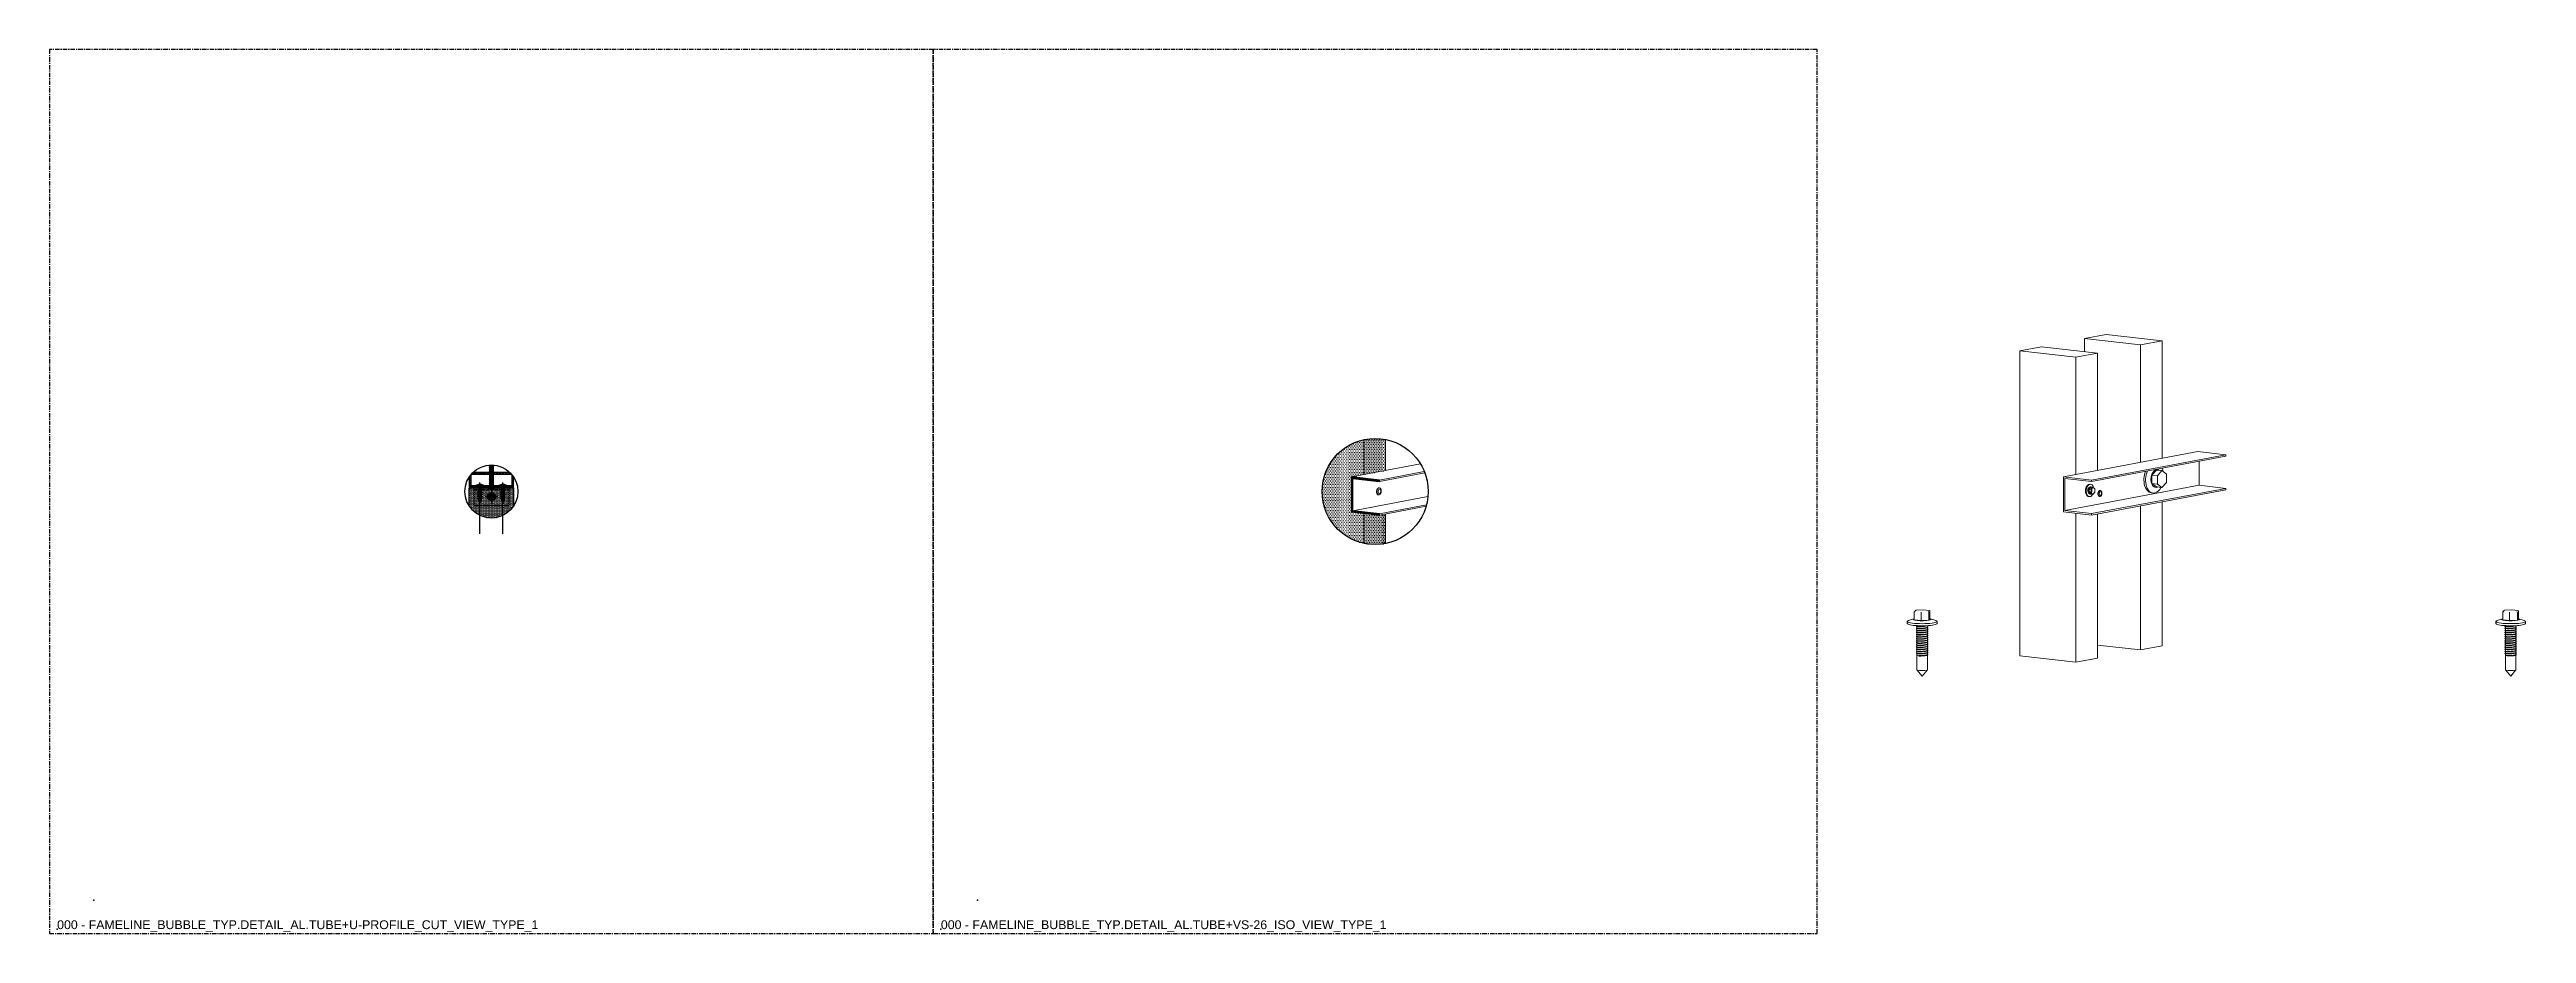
# Model space of a CAD drawing. Header units: millimetres. Extents: x -244126 to 368105, y -173968 to 259060.
# Drawn here: x 40325 to 43127, y 45995 to 46995 of the extents above; entities that cross this region are included whole.
import ezdxf
from ezdxf.xclip import XClip

# ---------------------------------------------------------------- set-up
doc = ezdxf.new("R2010")
doc.units = ezdxf.units.MM
doc.header["$MEASUREMENT"] = 0
doc.header["$XCLIPFRAME"] = 0
for name, pattern in [('005_GG_TA_LINE', [13.75, 5, -1.25, 1.25, -1.25, 5]), ('HIDDEN', [9.525, 6.35, -3.175]), ('TA_HL_000.20000', [1.3, 0.71, -0.59])]:
    doc.linetypes.add(name, pattern=pattern)
for name, color, linetype in [('000 - H A T C H', 8, 'Continuous'), ('000 - H I D D E N', 7, 'Continuous'), ('000 - SYMBOL CON', 1, 'Continuous'), ('000 - WIPEOUT', 250, 'Continuous'), ('001 - ASCESSORIES', 1, 'Continuous'), ('002 - STRUCTURAL STEEL', 4, 'Continuous'), ('A04_TUBE SERIES', 7, 'Continuous')]:
    doc.layers.add(name, color=color, linetype=linetype)
doc.styles.add('Cetury Gothic', font='GOTHIC.TTF')
doc.styles.get("Standard").update_dxf_attribs({"font": 'arial.ttf'})
pattern_1 = [(0, (-24972.2676, -76271.4406), (0.9375, 1.875), [0, -1.875])]

# ---------------------------------------------------------------- blocks, each defined once
blk = doc.blocks.new('*U1760')
at = {"color": 0, "linetype": '005_GG_TA_LINE'}
blk.add_lwpolyline([(0, 0), (1000, 0), (1000, 1000), (0, 1000)], close=True, dxfattribs=at)
for p in [(50, 37.5), (8.6, 4.9)]:
    blk.add_point(p, dxfattribs=at)
blk.add_attdef('NAMEBLK', (8.6, 4.9), '', height=10, dxfattribs=at)
blk = doc.blocks.new('*U3390')
at = {"color": 250}
blk.add_wipeout([(50, 0), (50, 100), (0, 100), (0, 0)], dxfattribs=at).dxf.layer = '000 - WIPEOUT'
at = {"layer": '000 - H A T C H'}
h = blk.add_hatch(dxfattribs=at)
h.set_pattern_fill('ANSI32', color=256, scale=0.25)
h.set_pattern_definition([(45, (37.5, 87.5), (-1.6838, 1.6838), []), (45, (38.6225, 87.5), (-1.6838, 1.6838), [])])
edge = h.paths.add_edge_path()
edge.add_line((50, 3), (50, 97))
edge.add_arc((47, 97), 3, 0, 90)
edge.add_line((47, 100), (3, 100))
edge.add_arc((3, 97), 3, 90, 180)
edge.add_line((0, 97), (0, 3))
edge.add_arc((3, 3), 3, 180, 270)
edge.add_line((3, 0), (47, 0))
edge.add_arc((47, 3), 3, 270, 360)
edge = h.paths.add_edge_path(flags=16)
edge.add_line((47.7, 4.3), (47.7, 95.7))
edge.add_arc((45.7, 95.7), 2, 0, 90)
edge.add_line((45.7, 97.7), (4.3, 97.7))
edge.add_arc((4.3, 95.7), 2, 90, 180)
edge.add_line((2.3, 95.7), (2.3, 4.3))
edge.add_arc((4.3, 4.3), 2, 180, 270)
edge.add_line((4.3, 2.3), (45.7, 2.3))
edge.add_arc((45.7, 4.3), 2, 270, 360)
at = {"layer": '000 - H I D D E N', "color": 8, "linetype": 'HIDDEN'}
for p, q in [((50, 0), (0, 100)), ((50, 100), (0, 0))]:
    blk.add_line(p, q, dxfattribs=at)
at = {"layer": '002 - STRUCTURAL STEEL', "color": 0}
for points in [[(50, 3), (50, 97, 0.414214), (47, 100), (3, 100, 0.414214), (0, 97), (0, 3, 0.414214), (3, 0), (47, 0, 0.414214)], [(47.7, 4.3), (47.7, 95.7, 0.414214), (45.7, 97.7), (4.3, 97.7, 0.414214), (2.3, 95.7), (2.3, 4.3, 0.414214), (4.3, 2.3), (45.7, 2.3, 0.414214)]]:
    blk.add_lwpolyline(points, format="xyb", close=True, dxfattribs=at)
at = {"layer": 'Defpoints', "color": 250}
blk.add_lwpolyline([(50, 0), (50, 100), (0, 100), (0, 0)], close=True, dxfattribs=at)
blk = doc.blocks.new('*U3434')
blk.add_wipeout([(20, 20), (0, 20), (0, -20), (20, -20)]).dxf.layer = '000 - WIPEOUT'
at = {"layer": '001 - ASCESSORIES', "linetype": 'ByBlock'}
blk.add_lwpolyline([(20, 20), (0, 20), (0, -20), (20, -20)], close=True, dxfattribs=at)
at = {"layer": '001 - ASCESSORIES', "color": 8, "linetype": 'HIDDEN', "ltscale": 0.5}
blk.add_lwpolyline([(0, -20), (2, -20), (2, 20), (0, 20)], close=True, dxfattribs=at)
blk = doc.blocks.new('000 - ASSCESSORIES_FAMELINE_AL.2.00mm.(thk.)_BRACKET_FITTING_U_PROFILE_15x50x15mm._(L_2400mm.)_')
at = {"layer": '000 - H A T C H'}
h = blk.add_hatch(dxfattribs=at)
h.set_pattern_fill('ANSI32', color=8, scale=5)
h.set_pattern_definition([(45, (-24506.054, -32635.259), (-1.325825215, 1.325825215), []), (45, (-24505.17, -32635.259), (-1.325825215, 1.325825215), [])])
edge = h.paths.add_edge_path()
edge.add_line((0, -23), (-13, -23))
edge.add_line((-13, -23), (-13, 23))
edge.add_line((-13, 23), (0, 23))
edge.add_line((0, 23), (0, 25))
edge.add_line((0, 25), (-14, 25))
edge.add_arc((-14, 24), 1, 90, 180)
edge.add_line((-15, 24), (-15, -24))
edge.add_arc((-14, -24), 1, 180, 270)
edge.add_line((-14, -25), (0, -25))
edge.add_line((0, -25), (0, -23))
at = {"layer": 'A04_TUBE SERIES', "color": 3}
blk.add_lwpolyline([(0, -23), (-13, -23), (-13, 23), (0, 23), (0, 25), (-14, 25, 0.414214), (-15, 24), (-15, -24, 0.414214), (-14, -25), (0, -25)], format="xyb", close=True, dxfattribs=at)
blk = doc.blocks.new('000 - DYNAMIC_VIEW_ASSCESSORIES_PHILLIPS_HEAD_SELF_DRILLING_SCREW_No.8_TOP_VIEW')
at = {"layer": '000 - H A T C H'}
h = blk.add_hatch(color=250, dxfattribs=at)
h.dxf.hatch_style = 1
edge = h.paths.add_edge_path()
edge.add_arc((0, 0), 4.5, 0, 360)
at = {"layer": '001 - ASCESSORIES', "color": 0}
for p, q in [((-1.1, 0.6), (-4, 0.6)), ((-0.6, 4), (-0.6, 1.1)), ((0.6, 1.1), (0.6, 4)), ((4, 0.6), (1.1, 0.6)), ((-4, -0.6), (-1.1, -0.6)), ((-0.6, -1.1), (-0.6, -4)), ((0.6, -4), (0.6, -1.1)), ((1.1, -0.6), (4, -0.6))]:
    blk.add_line(p, q, dxfattribs=at)
blk.add_circle((0, 0), 4.5, dxfattribs=at)
for centre, radius, start, end in [((0, 0), 4, 171.4252, 188.5748), ((-1.1, 1.1), 0.5, 270, 0), ((0, 0), 4, 81.4252, 98.5748), ((1.1, 1.1), 0.5, 180, 270), ((0, 0), 4, 351.4252, 8.5748), ((-1.1, -1.1), 0.5, 0, 90), ((0, 0), 4, 261.4252, 278.5748), ((1.1, -1.1), 0.5, 90, 180)]:
    blk.add_arc(centre, radius, start, end, dxfattribs=at)
at = {"layer": 'Defpoints', "color": 250, "linetype": 'HIDDEN'}
for p, q in [((-7.5, 0), (7.5, 0)), ((0, 7.5), (0, -7.5))]:
    blk.add_line(p, q, dxfattribs=at)
blk = doc.blocks.new('*U4801')
at = {"layer": '001 - ASCESSORIES', "color": 0, "linetype": 'ByBlock'}
blk.add_blockref('000 - DYNAMIC_VIEW_ASSCESSORIES_PHILLIPS_HEAD_SELF_DRILLING_SCREW_No.8_TOP_VIEW', (0, 0), dxfattribs=at)
blk = doc.blocks.new('000 - DYNAMIC_VIEW_ASSCESSORIES_PHILLIPS_HEAD_SELF_DRILLING_SCREW_No.8x50mm._SIDE_VIEW')
at = {"layer": '000 - H A T C H'}
h = blk.add_hatch(color=250, dxfattribs=at)
h.dxf.hatch_style = 1
edge = h.paths.add_edge_path()
edge.add_arc((7, 1.6), 1.05, 384.1341, 422.4587)
edge.add_arc((6.8, 2.5), 0.657, 308.6596, 358.8819, ccw=False)
edge.add_line((7.2, 2), (6, 2))
edge.add_arc((5, 1.6), 1.05, 384.1341, 422.4587)
edge.add_arc((4.8, 2.5), 0.657, 308.6596, 358.8819, ccw=False)
edge.add_line((5.2, 2), (4, 2))
edge.add_arc((3, 1.6), 1.05, 384.1341, 422.4587)
edge.add_arc((2.8, 2.5), 0.657, 308.6596, 358.8819, ccw=False)
edge.add_line((3.2, 2), (2, 2))
edge.add_arc((1, 1.6), 1.05, 384.1341, 422.4587)
edge.add_arc((0.8, 2.5), 0.657, 315.6091, 358.8819, ccw=False)
edge.add_line((1.3, 2.1), (0, 2.5))
edge.add_line((0, 2.5), (0, 4.5))
edge.add_line((0, 4.5), (-0.5, 4.5))
edge.add_arc((7.3, 0), 9.04, 150.1372, 176.0119)
edge.add_line((-1.7, 0.6), (-1, 0.6))
edge.add_line((-1, 0.6), (-1, -0.6))
edge.add_line((-1, -0.6), (-1.7, -0.6))
edge.add_arc((7.3, 0), 9.04, 183.5796, 209.8628)
edge.add_line((-0.5, -4.5), (0, -4.5))
edge.add_line((0, -4.5), (0, -2.5))
edge.add_line((0, -2.5), (1.8, -2))
edge.add_line((1.8, -2), (2.1, -2))
edge.add_arc((1.7, -2.9), 0.966, 382.4776, 424.1153, ccw=False)
edge.add_arc((2, -1.9), 0.847, 314.556, 352.9855)
edge.add_line((2.9, -2), (4.1, -2))
edge.add_arc((3.7, -2.9), 0.966, 382.4776, 424.1153, ccw=False)
edge.add_arc((4, -1.9), 0.847, 314.556, 352.9855)
edge.add_line((4.9, -2), (6.1, -2))
edge.add_arc((5.7, -2.9), 0.966, 382.4776, 424.1153, ccw=False)
edge.add_arc((6, -1.9), 0.847, 314.556, 352.9855)
edge.add_line((6.9, -2), (8.1, -2))
edge.add_arc((7.7, -2.9), 0.966, 382.4776, 424.1153, ccw=False)
edge.add_arc((8, -1.9), 0.847, 314.556, 352.9855)
edge.add_line((8.9, -2), (10.1, -2))
edge.add_arc((9.7, -2.9), 0.966, 382.4776, 424.1153, ccw=False)
edge.add_arc((10, -1.9), 0.847, 314.556, 352.9855)
edge.add_line((10.9, -2), (12.1, -2))
edge.add_arc((11.7, -2.9), 0.966, 382.4776, 424.1153, ccw=False)
edge.add_arc((12, -1.9), 0.847, 314.556, 352.9855)
edge.add_line((12.9, -2), (14.1, -2))
edge.add_arc((13.7, -2.9), 0.966, 382.4776, 424.1153, ccw=False)
edge.add_arc((14, -1.9), 0.847, 314.556, 352.9855)
edge.add_line((14.9, -2), (16.1, -2))
edge.add_arc((15.7, -2.9), 0.966, 382.4776, 424.1153, ccw=False)
edge.add_arc((16, -1.9), 0.847, 314.556, 352.9855)
edge.add_line((16.9, -2), (18.1, -2))
edge.add_arc((17.7, -2.9), 0.966, 382.4776, 424.1153, ccw=False)
edge.add_arc((18, -1.9), 0.847, 314.556, 352.9855)
edge.add_line((18.9, -2), (20.1, -2))
edge.add_arc((19.7, -2.9), 0.966, 382.4776, 424.1153, ccw=False)
edge.add_arc((20, -1.9), 0.847, 314.556, 352.9855)
edge.add_line((20.9, -2), (22.1, -2))
edge.add_arc((21.7, -2.9), 0.966, 382.4776, 424.1153, ccw=False)
edge.add_arc((22, -1.9), 0.847, 314.556, 352.9855)
edge.add_line((22.9, -2), (24.1, -2))
edge.add_arc((23.7, -2.9), 0.966, 382.4776, 424.1153, ccw=False)
edge.add_arc((24, -1.9), 0.847, 314.556, 352.9855)
edge.add_line((24.9, -2), (26.1, -2))
edge.add_arc((25.7, -2.9), 0.966, 382.4776, 424.1153, ccw=False)
edge.add_arc((26, -1.9), 0.847, 314.556, 352.9855)
edge.add_line((26.9, -2), (28.1, -2))
edge.add_arc((27.7, -2.9), 0.966, 382.4776, 424.1153, ccw=False)
edge.add_arc((28, -1.9), 0.847, 314.556, 352.9855)
edge.add_line((28.9, -2), (30.1, -2))
edge.add_arc((29.7, -2.9), 0.966, 382.4776, 424.1153, ccw=False)
edge.add_arc((30, -1.9), 0.847, 314.556, 352.9855)
edge.add_line((30.9, -2), (32.1, -2))
edge.add_arc((31.7, -2.9), 0.966, 382.4776, 424.1153, ccw=False)
edge.add_arc((32, -1.9), 0.847, 314.556, 352.9855)
edge.add_line((32.9, -2), (34.1, -2))
edge.add_arc((33.7, -2.9), 0.966, 382.4776, 424.1153, ccw=False)
edge.add_arc((34, -1.9), 0.847, 314.556, 352.9855)
edge.add_line((34.9, -2), (36.1, -2))
edge.add_arc((35.7, -2.9), 0.966, 382.4776, 424.1153, ccw=False)
edge.add_arc((36, -1.9), 0.847, 314.556, 352.9855)
edge.add_line((36.9, -2), (38.1, -2))
edge.add_arc((37.7, -2.9), 0.966, 382.4776, 424.1153, ccw=False)
edge.add_arc((38, -1.9), 0.847, 314.556, 352.9855)
edge.add_line((38.9, -2), (40.1, -2))
edge.add_arc((39.7, -2.9), 0.966, 382.4776, 424.1153, ccw=False)
edge.add_arc((40, -1.9), 0.847, 314.556, 352.9855)
edge.add_line((40.9, -2), (42.1, -2))
edge.add_arc((41.7, -2.9), 0.966, 382.4776, 424.1153, ccw=False)
edge.add_arc((42, -1.9), 0.847, 314.556, 352.9855)
edge.add_line((42.9, -2), (44.1, -2))
edge.add_arc((43.7, -2.9), 0.966, 382.4776, 424.1153, ccw=False)
edge.add_arc((44, -1.9), 0.847, 314.556, 352.9855)
edge.add_line((44.9, -2), (44.8, -1.9))
edge.add_line((44.8, -1.9), (46, -1.5))
edge.add_line((46, -1.5), (46, -1.5))
edge.add_arc((45.6, -2.4), 0.966, 382.4776, 424.1153, ccw=False)
edge.add_arc((45.9, -1.4), 0.847, 314.556, 352.9855)
edge.add_line((46.7, -1.5), (46.7, -1.2))
edge.add_line((46.7, -1.2), (50, 0))
edge.add_line((50, 0), (46.1, 1.5))
edge.add_line((46.1, 1.5), (46, 1.8))
edge.add_arc((45.1, 1.3), 1.05, 384.1341, 422.4587)
edge.add_arc((44.9, 2.3), 0.657, 308.6596, 358.8819, ccw=False)
edge.add_line((45.3, 1.8), (44.6, 2))
edge.add_line((44.6, 2), (44, 2))
edge.add_arc((43, 1.6), 1.05, 384.1341, 422.4587)
edge.add_arc((42.8, 2.5), 0.657, 308.6596, 358.8819, ccw=False)
edge.add_line((43.2, 2), (42, 2))
edge.add_arc((41, 1.6), 1.05, 384.1341, 422.4587)
edge.add_arc((40.8, 2.5), 0.657, 308.6596, 358.8819, ccw=False)
edge.add_line((41.2, 2), (40, 2))
edge.add_arc((39, 1.6), 1.05, 384.1341, 422.4587)
edge.add_arc((38.8, 2.5), 0.657, 308.6596, 358.8819, ccw=False)
edge.add_line((39.2, 2), (38, 2))
edge.add_arc((37, 1.6), 1.05, 384.1341, 422.4587)
edge.add_arc((36.8, 2.5), 0.657, 308.6596, 358.8819, ccw=False)
edge.add_line((37.2, 2), (36, 2))
edge.add_arc((35, 1.6), 1.05, 384.1341, 422.4587)
edge.add_arc((34.8, 2.5), 0.657, 308.6596, 358.8819, ccw=False)
edge.add_line((35.2, 2), (34, 2))
edge.add_arc((33, 1.6), 1.05, 384.1341, 422.4587)
edge.add_arc((32.8, 2.5), 0.657, 308.6596, 358.8819, ccw=False)
edge.add_line((33.2, 2), (32, 2))
edge.add_arc((31, 1.6), 1.05, 384.1341, 422.4587)
edge.add_arc((30.8, 2.5), 0.657, 308.6596, 358.8819, ccw=False)
edge.add_line((31.2, 2), (30, 2))
edge.add_arc((29, 1.6), 1.05, 384.1341, 422.4587)
edge.add_arc((28.8, 2.5), 0.657, 308.6596, 358.8819, ccw=False)
edge.add_line((29.2, 2), (28, 2))
edge.add_arc((27, 1.6), 1.05, 384.1341, 422.4587)
edge.add_arc((26.8, 2.5), 0.657, 308.6596, 358.8819, ccw=False)
edge.add_line((27.2, 2), (26, 2))
edge.add_arc((25, 1.6), 1.05, 384.1341, 422.4587)
edge.add_arc((24.8, 2.5), 0.657, 308.6596, 358.8819, ccw=False)
edge.add_line((25.2, 2), (24, 2))
edge.add_arc((23, 1.6), 1.05, 384.1341, 422.4587)
edge.add_arc((22.8, 2.5), 0.657, 308.6596, 358.8819, ccw=False)
edge.add_line((23.2, 2), (22, 2))
edge.add_arc((21, 1.6), 1.05, 384.1341, 422.4587)
edge.add_arc((20.8, 2.5), 0.657, 308.6596, 358.8819, ccw=False)
edge.add_line((21.2, 2), (20, 2))
edge.add_arc((19, 1.6), 1.05, 384.1341, 422.4587)
edge.add_arc((18.8, 2.5), 0.657, 308.6596, 358.8819, ccw=False)
edge.add_line((19.2, 2), (18, 2))
edge.add_arc((17, 1.6), 1.05, 384.1341, 422.4587)
edge.add_arc((16.8, 2.5), 0.657, 308.6596, 358.8819, ccw=False)
edge.add_line((17.2, 2), (16, 2))
edge.add_arc((15, 1.6), 1.05, 384.1341, 422.4587)
edge.add_arc((14.8, 2.5), 0.657, 308.6596, 358.8819, ccw=False)
edge.add_line((15.2, 2), (14, 2))
edge.add_arc((13, 1.6), 1.05, 384.1341, 422.4587)
edge.add_arc((12.8, 2.5), 0.657, 308.6596, 358.8819, ccw=False)
edge.add_line((13.2, 2), (12, 2))
edge.add_arc((11, 1.6), 1.05, 384.1341, 422.4587)
edge.add_arc((10.8, 2.5), 0.657, 308.6596, 358.8819, ccw=False)
edge.add_line((11.2, 2), (10, 2))
edge.add_arc((9, 1.6), 1.05, 384.1341, 422.4587)
edge.add_arc((8.8, 2.5), 0.657, 308.6596, 358.8819, ccw=False)
edge.add_line((9.2, 2), (8, 2))
at = {"layer": '001 - ASCESSORIES', "color": 0}
for p, q in [((-1, 0.6), (-1.7, 0.6)), ((-1, -0.6), (-1, 0.6)), ((0, 4.5), (-0.5, 4.5)), ((-0.5, 4.5), (-0.5, -4.5)), ((0, 0), (-0.5, 0)), ((0, 4.5), (0, -4.5)), ((1.3, 2.1), (0, 2.5)), ((2.6, -2.5), (1.5, 2.5)), ((3.2, 2), (2, 2)), ((4.6, -2.5), (3.5, 2.5)), ((5.2, 2), (4, 2)), ((6.6, -2.5), (5.5, 2.5)), ((7.2, 2), (6, 2)), ((8.6, -2.5), (7.5, 2.5)), ((9.2, 2), (8, 2)), ((10.6, -2.5), (9.5, 2.5)), ((11.2, 2), (10, 2)), ((12.6, -2.5), (11.5, 2.5)), ((13.2, 2), (12, 2)), ((14.6, -2.5), (13.5, 2.5)), ((15.2, 2), (14, 2)), ((16.6, -2.5), (15.5, 2.5)), ((17.2, 2), (16, 2)), ((18.6, -2.5), (17.5, 2.5)), ((19.2, 2), (18, 2)), ((20.6, -2.5), (19.5, 2.5)), ((21.2, 2), (20, 2)), ((22.6, -2.5), (21.5, 2.5)), ((23.2, 2), (22, 2)), ((24.6, -2.5), (23.5, 2.5)), ((25.2, 2), (24, 2)), ((26.6, -2.5), (25.5, 2.5)), ((27.2, 2), (26, 2)), ((28.6, -2.5), (27.5, 2.5)), ((29.2, 2), (28, 2)), ((30.6, -2.5), (29.5, 2.5)), ((31.2, 2), (30, 2)), ((32.6, -2.5), (31.5, 2.5)), ((33.2, 2), (32, 2)), ((34.6, -2.5), (33.5, 2.5)), ((35.2, 2), (34, 2)), ((36.6, -2.5), (35.5, 2.5)), ((37.2, 2), (36, 2)), ((38.6, -2.5), (37.5, 2.5)), ((39.2, 2), (38, 2)), ((40.6, -2.5), (39.5, 2.5)), ((41.2, 2), (40, 2)), ((42.6, -2.5), (41.5, 2.5)), ((43.2, 2), (42, 2)), ((44.6, -2.5), (43.5, 2.5)), ((44.6, 2), (44, 2)), ((44.6, 2), (45.3, 1.8)), ((46.5, -2), (45.5, 2.3)), ((46.1, 1.5), (50, 0)), ((-1.7, -0.6), (-1, -0.6)), ((0, -4.5), (-0.5, -4.5)), ((0, -2.5), (1.8, -2)), ((2.1, -2), (1.8, -2)), ((4.1, -2), (2.9, -2)), ((6.1, -2), (4.9, -2)), ((8.1, -2), (6.9, -2)), ((10.1, -2), (8.9, -2)), ((12.1, -2), (10.9, -2)), ((14.1, -2), (12.9, -2)), ((16.1, -2), (14.9, -2)), ((18.1, -2), (16.9, -2)), ((20.1, -2), (18.9, -2)), ((22.1, -2), (20.9, -2)), ((24.1, -2), (22.9, -2)), ((26.1, -2), (24.9, -2)), ((28.1, -2), (26.9, -2)), ((30.1, -2), (28.9, -2)), ((32.1, -2), (30.9, -2)), ((34.1, -2), (32.9, -2)), ((36.1, -2), (34.9, -2)), ((38.1, -2), (36.9, -2)), ((40.1, -2), (38.9, -2)), ((42.1, -2), (40.9, -2)), ((44.1, -2), (42.9, -2)), ((44.8, -1.9), (46, -1.5)), ((46.7, -1.2), (50, 0))]:
    blk.add_line(p, q, dxfattribs=at)
for points in [[(2.1, -2), (1.2, 2, 0.222712), (1.5, 2.5, -0.168799), (2, 2), (2.9, -2, -0.16927), (2.6, -2.5, 0.183704)], [(4.1, -2), (3.2, 2, 0.222712), (3.5, 2.5, -0.168799), (4, 2), (4.9, -2, -0.16927), (4.6, -2.5, 0.183704)], [(6.1, -2), (5.2, 2, 0.222712), (5.5, 2.5, -0.168799), (6, 2), (6.9, -2, -0.16927), (6.6, -2.5, 0.183704)], [(8.1, -2), (7.2, 2, 0.222712), (7.5, 2.5, -0.168799), (8, 2), (8.9, -2, -0.16927), (8.6, -2.5, 0.183704)], [(10.1, -2), (9.2, 2, 0.222712), (9.5, 2.5, -0.168799), (10, 2), (10.9, -2, -0.16927), (10.6, -2.5, 0.183704)], [(12.1, -2), (11.2, 2, 0.222712), (11.5, 2.5, -0.168799), (12, 2), (12.9, -2, -0.16927), (12.6, -2.5, 0.183704)], [(14.1, -2), (13.2, 2, 0.222712), (13.5, 2.5, -0.168799), (14, 2), (14.9, -2, -0.16927), (14.6, -2.5, 0.183704)], [(16.1, -2), (15.2, 2, 0.222712), (15.5, 2.5, -0.168799), (16, 2), (16.9, -2, -0.16927), (16.6, -2.5, 0.183704)], [(18.1, -2), (17.2, 2, 0.222712), (17.5, 2.5, -0.168799), (18, 2), (18.9, -2, -0.16927), (18.6, -2.5, 0.183704)], [(20.1, -2), (19.2, 2, 0.222712), (19.5, 2.5, -0.168799), (20, 2), (20.9, -2, -0.16927), (20.6, -2.5, 0.183704)], [(22.1, -2), (21.2, 2, 0.222712), (21.5, 2.5, -0.168799), (22, 2), (22.9, -2, -0.16927), (22.6, -2.5, 0.183704)], [(24.1, -2), (23.2, 2, 0.222712), (23.5, 2.5, -0.168799), (24, 2), (24.9, -2, -0.16927), (24.6, -2.5, 0.183704)], [(26.1, -2), (25.2, 2, 0.222712), (25.5, 2.5, -0.168799), (26, 2), (26.9, -2, -0.16927), (26.6, -2.5, 0.183704)], [(28.1, -2), (27.2, 2, 0.222712), (27.5, 2.5, -0.168799), (28, 2), (28.9, -2, -0.16927), (28.6, -2.5, 0.183704)], [(30.1, -2), (29.2, 2, 0.222712), (29.5, 2.5, -0.168799), (30, 2), (30.9, -2, -0.16927), (30.6, -2.5, 0.183704)], [(32.1, -2), (31.2, 2, 0.222712), (31.5, 2.5, -0.168799), (32, 2), (32.9, -2, -0.16927), (32.6, -2.5, 0.183704)], [(34.1, -2), (33.2, 2, 0.222712), (33.5, 2.5, -0.168799), (34, 2), (34.9, -2, -0.16927), (34.6, -2.5, 0.183704)], [(36.1, -2), (35.2, 2, 0.222712), (35.5, 2.5, -0.168799), (36, 2), (36.9, -2, -0.16927), (36.6, -2.5, 0.183704)], [(38.1, -2), (37.2, 2, 0.222712), (37.5, 2.5, -0.168799), (38, 2), (38.9, -2, -0.16927), (38.6, -2.5, 0.183704)], [(40.1, -2), (39.2, 2, 0.222712), (39.5, 2.5, -0.168799), (40, 2), (40.9, -2, -0.16927), (40.6, -2.5, 0.183704)], [(42.1, -2), (41.2, 2, 0.222712), (41.5, 2.5, -0.168799), (42, 2), (42.9, -2, -0.16927), (42.6, -2.5, 0.183704)], [(44.1, -2), (43.2, 2, 0.222712), (43.5, 2.5, -0.168799), (44, 2), (44.9, -2, -0.16927), (44.6, -2.5, 0.183704)], [(46, -1.5), (45.3, 1.8, 0.222712), (45.5, 2.3, -0.168799), (46, 1.8), (46.7, -1.5, -0.16927), (46.5, -2, 0.183704)]]:
    blk.add_lwpolyline(points, format="xyb", close=True, dxfattribs=at)
for start, end in [(150.1372, 176.0119), (183.5796, 209.8628)]:
    blk.add_arc((7.3, 0), 9.04, start, end, dxfattribs=at)
at = {"layer": 'Defpoints', "color": 250, "linetype": 'HIDDEN', "ltscale": 0.001}
blk.add_line((54.2, 0), (-3.8, 0), dxfattribs=at)
at = {"layer": '001 - ASCESSORIES', "color": 0, "insert": (38.5, 0), "char_height": 1, "width": 59.684, "attachment_point": 2, "rotation": 90, "style": 'Cetury Gothic'}
blk.add_mtext('\\A1;{\\H1.68x;\\C150;2\\H0.59542x; }', dxfattribs=at)
blk = doc.blocks.new('*U4802')
at = {"layer": '001 - ASCESSORIES', "color": 0, "linetype": 'ByBlock'}
blk.add_blockref('000 - DYNAMIC_VIEW_ASSCESSORIES_PHILLIPS_HEAD_SELF_DRILLING_SCREW_No.8x50mm._SIDE_VIEW', (0, 0), dxfattribs=at)
blk = doc.blocks.new('000 - DYNAMIC_VIEW_ASSCESSORIES_PHILLIPS_HEAD_SELF_DRILLING_SCREW_No.8x19mm._SIDE_VIEW')
at = {"layer": '000 - H A T C H'}
h = blk.add_hatch(color=250, dxfattribs=at)
h.dxf.hatch_style = 1
edge = h.paths.add_edge_path()
edge.add_line((7.2, 2), (6, 2))
edge.add_arc((5, 1.6), 1.05, 384.1341, 422.4587)
edge.add_arc((4.8, 2.5), 0.657, 308.6596, 358.8819, ccw=False)
edge.add_line((5.2, 2), (4, 2))
edge.add_arc((3, 1.6), 1.05, 384.1341, 422.4587)
edge.add_arc((2.8, 2.5), 0.657, 308.6596, 358.8819, ccw=False)
edge.add_line((3.2, 2), (2, 2))
edge.add_arc((1, 1.6), 1.05, 384.1341, 422.4587)
edge.add_arc((0.8, 2.5), 0.657, 315.6091, 358.8819, ccw=False)
edge.add_line((1.3, 2.1), (0, 2.5))
edge.add_line((0, 2.5), (0, 4.5))
edge.add_line((0, 4.5), (-0.5, 4.5))
edge.add_arc((7.3, 0), 9.04, 150.1372, 176.0119)
edge.add_line((-1.7, 0.6), (-1, 0.6))
edge.add_line((-1, 0.6), (-1, -0.6))
edge.add_line((-1, -0.6), (-1.7, -0.6))
edge.add_arc((7.3, 0), 9.04, 183.5796, 209.8628)
edge.add_line((-0.5, -4.5), (0, -4.5))
edge.add_line((0, -4.5), (0, -2.5))
edge.add_line((0, -2.5), (1.8, -2))
edge.add_line((1.8, -2), (2.1, -2))
edge.add_arc((1.7, -2.9), 0.966, 382.4776, 424.1153, ccw=False)
edge.add_arc((2, -1.9), 0.847, 314.556, 352.9855)
edge.add_line((2.9, -2), (4.1, -2))
edge.add_arc((3.7, -2.9), 0.966, 382.4776, 424.1153, ccw=False)
edge.add_arc((4, -1.9), 0.847, 314.556, 352.9855)
edge.add_line((4.9, -2), (6.1, -2))
edge.add_arc((5.7, -2.9), 0.966, 382.4776, 424.1153, ccw=False)
edge.add_arc((6, -1.9), 0.847, 314.556, 352.9855)
edge.add_line((6.9, -2), (8.1, -2))
edge.add_arc((7.7, -2.9), 0.966, 382.4776, 424.1153, ccw=False)
edge.add_arc((8, -1.9), 0.847, 314.556, 352.9855)
edge.add_line((8.9, -2), (10.1, -2))
edge.add_arc((9.7, -2.9), 0.966, 382.4776, 424.1153, ccw=False)
edge.add_arc((10, -1.9), 0.847, 314.556, 352.9855)
edge.add_line((10.9, -2), (12.1, -2))
edge.add_arc((11.7, -2.9), 0.966, 382.4776, 424.1153, ccw=False)
edge.add_arc((12, -1.9), 0.847, 314.556, 352.9855)
edge.add_line((12.9, -2), (13.6, -2))
edge.add_line((13.6, -2), (14.1, -1.8))
edge.add_arc((13.7, -2.7), 0.966, 382.4776, 424.1153, ccw=False)
edge.add_arc((14, -1.7), 0.847, 314.556, 352.9855)
edge.add_line((14.8, -1.8), (14.8, -1.6))
edge.add_line((14.8, -1.6), (15.9, -1.1))
edge.add_arc((15.5, -2), 0.966, 382.4776, 424.1153, ccw=False)
edge.add_arc((15.8, -1), 0.847, 314.556, 352.9855)
edge.add_line((16.7, -1.1), (16.6, -0.9))
edge.add_line((16.6, -0.9), (19, 0))
edge.add_line((19, 0), (16.2, 1.1))
edge.add_line((16.2, 1.1), (16.1, 1.3))
edge.add_arc((15.2, 0.9), 1.05, 384.1341, 422.4587)
edge.add_arc((15, 1.9), 0.657, 308.6596, 358.8819, ccw=False)
edge.add_line((15.4, 1.3), (14, 1.9))
edge.add_line((14, 1.9), (14, 2))
edge.add_arc((13, 1.6), 1.05, 384.1341, 422.4587)
edge.add_arc((12.8, 2.5), 0.657, 308.6596, 358.8819, ccw=False)
edge.add_line((13.2, 2), (12, 2))
edge.add_arc((11, 1.6), 1.05, 384.1341, 422.4587)
edge.add_arc((10.8, 2.5), 0.657, 308.6596, 358.8819, ccw=False)
edge.add_line((11.2, 2), (10, 2))
edge.add_arc((9, 1.6), 1.05, 384.1341, 422.4587)
edge.add_arc((8.8, 2.5), 0.657, 308.6596, 358.8819, ccw=False)
edge.add_line((9.2, 2), (8, 2))
edge.add_arc((7, 1.6), 1.05, 384.1341, 422.4587)
edge.add_arc((6.8, 2.5), 0.657, 308.6596, 358.8819, ccw=False)
at = {"layer": '001 - ASCESSORIES', "color": 0, "linetype": 'ByBlock'}
for p, q in [((-1, 0.6), (-1.7, 0.6)), ((-1, -0.6), (-1, 0.6)), ((0, 4.5), (-0.5, 4.5)), ((-0.5, 4.5), (-0.5, -4.5)), ((0, 4.5), (0, -4.5)), ((1.3, 2.1), (0, 2.5)), ((2.6, -2.5), (1.5, 2.5)), ((3.2, 2), (2, 2)), ((4.6, -2.5), (3.5, 2.5)), ((5.2, 2), (4, 2)), ((6.6, -2.5), (5.5, 2.5)), ((7.2, 2), (6, 2)), ((8.6, -2.5), (7.5, 2.5)), ((9.2, 2), (8, 2)), ((10.6, -2.5), (9.5, 2.5)), ((11.2, 2), (10, 2)), ((12.6, -2.5), (11.5, 2.5)), ((13.2, 2), (12, 2)), ((14.6, -2.3), (13.5, 2.5)), ((14, 1.9), (15.4, 1.3)), ((16.4, -1.6), (15.6, 1.8)), ((16.2, 1.1), (19, 0)), ((-1.7, -0.6), (-1, -0.6)), ((0, 0), (-0.5, 0)), ((0, -4.5), (-0.5, -4.5)), ((0, -2.5), (1.8, -2)), ((2.1, -2), (1.8, -2)), ((4.1, -2), (2.9, -2)), ((6.1, -2), (4.9, -2)), ((8.1, -2), (6.9, -2)), ((10.1, -2), (8.9, -2)), ((12.1, -2), (10.9, -2)), ((13.6, -2), (12.9, -2)), ((13.6, -2), (14.1, -1.8)), ((14.8, -1.6), (15.9, -1.1)), ((16.6, -0.9), (19, 0))]:
    blk.add_line(p, q, dxfattribs=at)
for points in [[(2.1, -2), (1.2, 2, 0.222712), (1.5, 2.5, -0.168799), (2, 2), (2.9, -2, -0.16927), (2.6, -2.5, 0.183704)], [(4.1, -2), (3.2, 2, 0.222712), (3.5, 2.5, -0.168799), (4, 2), (4.9, -2, -0.16927), (4.6, -2.5, 0.183704)], [(6.1, -2), (5.2, 2, 0.222712), (5.5, 2.5, -0.168799), (6, 2), (6.9, -2, -0.16927), (6.6, -2.5, 0.183704)], [(8.1, -2), (7.2, 2, 0.222712), (7.5, 2.5, -0.168799), (8, 2), (8.9, -2, -0.16927), (8.6, -2.5, 0.183704)], [(10.1, -2), (9.2, 2, 0.222712), (9.5, 2.5, -0.168799), (10, 2), (10.9, -2, -0.16927), (10.6, -2.5, 0.183704)], [(12.1, -2), (11.2, 2, 0.222712), (11.5, 2.5, -0.168799), (12, 2), (12.9, -2, -0.16927), (12.6, -2.5, 0.183704)], [(14.1, -1.8), (13.2, 2, 0.222712), (13.5, 2.5, -0.168799), (14, 2), (14.8, -1.8, -0.16927), (14.6, -2.3, 0.183704)], [(15.9, -1.1), (15.4, 1.3, 0.222712), (15.6, 1.8, -0.168799), (16.1, 1.3), (16.7, -1.1, -0.16927), (16.4, -1.6, 0.183704)]]:
    blk.add_lwpolyline(points, format="xyb", close=True, dxfattribs=at)
for start, end in [(150.1372, 176.0119), (183.5796, 209.8628)]:
    blk.add_arc((7.3, 0), 9.04, start, end, dxfattribs=at)
at = {"layer": 'Defpoints', "color": 250, "linetype": 'ByBlock', "ltscale": 0.001}
blk.add_line((54.2, 0), (-3.8, 0), dxfattribs=at)
at = {"layer": '001 - ASCESSORIES', "color": 0, "insert": (8.5, 0), "char_height": 1, "width": 59.684, "attachment_point": 2, "rotation": 90, "style": 'Cetury Gothic'}
blk.add_mtext('\\A1;{\\H2.1x;\\C150;\\S3/4;\\H0.47634x; }', dxfattribs=at)
blk = doc.blocks.new('*U4798')
at = {"layer": '001 - ASCESSORIES', "color": 0, "linetype": 'ByBlock'}
blk.add_blockref('000 - DYNAMIC_VIEW_ASSCESSORIES_PHILLIPS_HEAD_SELF_DRILLING_SCREW_No.8x19mm._SIDE_VIEW', (0, 0), dxfattribs=at)
blk = doc.blocks.new('000 - FAMELINE_BUBBLE_TYP.DETAIL_AL.TUBE+U-PROFILE_CUT_VIEW_TYPE_1')
at = {"color": 3}
blk.add_lwpolyline([(-25, -16.6), (-25, 4.3), (25, 4.3), (25, -16.6)], dxfattribs=at)
at = {"layer": '002 - STRUCTURAL STEEL', "color": 4}
ref = blk.add_blockref('*U3390', (-25, 119.3), dxfattribs=dict(at, xscale=-1, rotation=180))
XClip(ref).set_block_clipping_path([(20.7305548518, 89.5963000896), (12.5375496099, 92.0019834854), (5.3541779816, 96.6184561154), (-0.2376059849, 103.0717188223), (-3.7847892084, 110.8389666407), (-5, 119.290943346), (-3.7847892084, 127.7429200512), (-0.2376059849, 135.5101678697), (5.3541779816, 141.9634305766), (12.5375496099, 146.5799032066), (20.7305548518, 148.9855866024), (29.2694451482, 148.9855866024), (37.4624503901, 146.5799032066), (44.6458220184, 141.9634305766), (50.2376059849, 135.5101678697), (53.7847892084, 127.7429200512), (55, 119.290943346), (53.7847892084, 110.8389666407), (50.2376059849, 103.0717188223), (44.6458220184, 96.6184561154), (37.4624503901, 92.0019834854), (29.2694451482, 89.5963000896)])
at = {"layer": '000 - SYMBOL CON', "color": 2, "linetype": 'ByBlock'}
blk.add_circle((0, 0), 30, dxfattribs=at)
at = {"layer": '000 - SYMBOL CON', "color": 2, "linetype": 'ByBlock', "rotation": 270}
blk.add_blockref('*U3434', (0, 4.3), dxfattribs=at)
at = {"layer": '000 - H A T C H'}
h = blk.add_hatch(dxfattribs=at)
h.set_pattern_fill('DOTS', color=8, scale=20)
h.set_pattern_definition([(0, (-27597.28, -30919.1557), (0.625, 1.25), [0, -1.25])])
edge = h.paths.add_edge_path()
edge.add_line((-10, 4.3), (-25, 4.3))
edge.add_line((-25, 4.3), (-25, -16.6))
edge.add_arc((0, 0), 30, 213.5573, 326.4427)
edge.add_line((25, -16.6), (25, 4.3))
edge.add_line((25, 4.3), (10, 4.3))
edge.add_line((10, 4.3), (-10, 4.3))
at = {"color": 3}
ref = blk.add_blockref('000 - ASSCESSORIES_FAMELINE_AL.2.00mm.(thk.)_BRACKET_FITTING_U_PROFILE_15x50x15mm._(L_2400mm.)_', (0, 19.3), dxfattribs=dict(at, rotation=90))
XClip(ref).set_block_clipping_path([(10.4036999105, 4.2694451482), (7.9980165147, 12.4624503901), (3.3815438847, 19.6458220184), (-3.0717188223, 25.2376059849), (-10.8389666407, 28.7847892084), (-19.290943346, 30), (-27.7429200512, 28.7847892084), (-35.5101678696, 25.2376059849), (-41.9634305766, 19.6458220184), (-46.5799032066, 12.4624503901), (-48.9855866024, 4.2694451482), (-48.9855866024, -4.2694451482), (-46.5799032066, -12.4624503901), (-41.9634305766, -19.6458220184), (-35.5101678696, -25.2376059849), (-27.7429200512, -28.7847892084), (-19.290943346, -30), (-10.8389666407, -28.7847892084), (-3.0717188223, -25.2376059849), (3.3815438847, -19.6458220184), (7.9980165147, -12.4624503901), (10.4036999105, -4.2694451482)])
at = {"layer": '000 - SYMBOL CON', "color": 8, "linetype": 'TA_HL_000.20000'}
ref = blk.add_blockref('*U4802', (0, 4.3), dxfattribs=dict(at, xscale=-1, rotation=270))
XClip(ref).set_block_clipping_path([(25.4036999104, -4.2694451482), (22.9980165146, -12.4624503901), (18.3815438846, -19.6458220184), (11.9282811777, -25.2376059849), (4.1610333593, -28.7847892084), (-4.290943346, -30), (-12.7429200512, -28.7847892084), (-20.5101678697, -25.2376059849), (-26.9634305766, -19.6458220184), (-31.5799032066, -12.4624503901), (-33.9855866024, -4.2694451482), (-33.9855866024, 4.2694451482), (-31.5799032066, 12.4624503901), (-26.9634305766, 19.6458220184), (-20.5101678697, 25.2376059849), (-12.7429200512, 28.7847892084), (-4.290943346, 30), (4.1610333593, 28.7847892084), (11.9282811777, 25.2376059849), (18.3815438846, 19.6458220184), (22.9980165146, 12.4624503901), (25.4036999104, 4.2694451482)])
at = {"layer": '000 - SYMBOL CON', "color": 8, "linetype": 'ByBlock', "rotation": 270}
for p in [(-13, 6.3), (13, 6.3)]:
    blk.add_blockref('*U4798', p, dxfattribs=at)
at = {"layer": '000 - SYMBOL CON', "color": 8, "linetype": 'TA_HL_000.20000', "rotation": 270}
blk.add_blockref('*U4801', (0, -5.7), dxfattribs=at)
blk = doc.blocks.new('A$Cf56e523b')
at = {"color": 0, "linetype": 'Continuous', "lineweight": 0, "extrusion": (6.66134e-16, 0.989374, 0.145396)}
for p, q in [((-97.8, 434.8), (-128.3, 429)), ((-128.3, 429), (-49.1, 420.2)), ((-128.3, 410.7), (-128.3, 429)), ((-18.6, 425.9), (-97.8, 434.8)), ((-49.1, 420.2), (-18.6, 425.9)), ((-18.6, 259.7), (-18.6, 425.9)), ((-189.4, 417.5), (-219.9, 411.8)), ((-219.9, 411.8), (-140.7, 402.9)), ((-219.9, -19.6), (-219.9, 411.8)), ((-110.2, 408.6), (-189.4, 417.5)), ((-140.7, 402.9), (-110.2, 408.6)), ((-140.7, 236.7), (-140.7, 402.9)), ((-110.2, 242.4), (-110.2, 408.6)), ((-49.1, 254), (-49.1, 420.2)), ((32, 269.3), (-158, 233.4)), ((71.6, 264.8), (-118.4, 229)), ((71.6, 262.8), (-118.4, 227)), ((32, 269.3), (71.6, 264.8)), ((33.6, 255.7), (33.6, 221.6)), ((71.6, 264.8), (71.6, 262.8)), ((-158, 233.4), (-158, 183.9)), ((-118.4, 229), (-158, 233.4)), ((-156.4, 231.3), (-118.4, 227)), ((-156.4, 185.8), (-156.4, 231.3)), ((33.6, 221.6), (-156.4, 185.8)), ((-119.7, 219.2), (-122.3, 216.2)), ((-122.3, 216.2), (-122.3, 211.2)), ((-122.3, 216.2), (-119, 215.8)), ((-122.3, 211.2), (-119.7, 209.2)), ((-122.3, 211.2), (-119, 210.8)), ((-119.7, 219.2), (-116.4, 218.8)), ((-116.4, 218.8), (-119, 215.8)), ((-119, 215.8), (-119, 210.8)), ((-119, 210.8), (-116.4, 208.8)), ((-118.4, 227), (-118.4, 229)), ((71.6, 217.3), (-118.4, 181.5)), ((71.6, 215.3), (-118.4, 179.5)), ((-113.7, 216.8), (-116.4, 218.8)), ((-116.4, 208.8), (-113.7, 211.8)), ((-113.7, 211.8), (-113.7, 216.8)), ((-33.8, 210.9), (-31.4, 210.7)), ((-26.7, 243.2), (-33.1, 236)), ((-33.1, 236), (-33.1, 224.2)), ((-33.1, 236), (-25.1, 235.2)), ((-33.1, 224.2), (-26.7, 219.4)), ((-33.1, 224.2), (-25.1, 223.3)), ((-26.7, 243.2), (-18.8, 242.3)), ((-26.7, 219.4), (-18.8, 218.5)), ((-18.8, 242.3), (-25.1, 235.2)), ((-25.1, 235.2), (-25.1, 223.3)), ((-25.1, 223.3), (-18.8, 218.5)), ((-12.4, 237.5), (-18.8, 242.3)), ((-18.8, 218.5), (-12.4, 225.7)), ((-12.4, 225.7), (-12.4, 237.5)), ((33.6, 221.6), (71.6, 217.3)), ((71.6, 217.3), (71.6, 215.3)), ((-158, 183.9), (-118.4, 179.5)), ((-118.4, 181.5), (-156.4, 185.8)), ((-140.7, -28.5), (-140.7, 182)), ((-122.6, 205.6), (-121.7, 205.5)), ((-119.7, 209.2), (-116.4, 208.8)), ((-118.4, 179.5), (-118.4, 181.5)), ((-110.2, -22.7), (-110.2, 181.1)), ((-49.1, -11.2), (-49.1, 192.6)), ((-18.6, -5.4), (-18.6, 198.3)), ((463.3, 31.3), (463.3, 42.2)), ((465.1, 44.5), (463.5, 42.8)), ((475.8, 45.4), (465.6, 44.8)), ((472.8, 30.2), (472.8, 41.1)), ((484.6, 44.4), (475.8, 45.4)), ((483.9, 30.9), (483.9, 41.8)), ((485.5, 32.6), (485.5, 43.5)), ((453.3, 26), (453.3, 29)), ((462.7, 32.7), (455.1, 30.2)), ((463.3, 31.3), (472.8, 30.2)), ((466.9, 22.8), (466.9, 23.1)), ((466.9, 19.9), (466.9, 22)), ((466.9, 16.9), (466.9, 19)), ((466.9, 13.9), (466.9, 16.1)), ((466.9, 11), (466.9, 13.1)), ((466.9, 8), (466.9, 10.1)), ((466.9, 5), (466.9, 7.2)), ((466.9, 2.1), (466.9, 4.2)), ((466.9, -0.9), (466.9, 1.2)), ((472.8, 30.2), (483.9, 30.9)), ((481.9, 21.4), (481.9, 23.1)), ((481.9, 18.4), (481.9, 20.2)), ((481.9, 15.4), (481.9, 17.2)), ((481.9, 12.4), (481.9, 14.2)), ((481.9, 9.5), (481.9, 11.3)), ((481.9, 6.5), (481.9, 8.3)), ((481.9, 3.5), (481.9, 5.3)), ((481.9, 0.6), (481.9, 2.4)), ((483.9, 30.9), (485.5, 32.6)), ((486.1, 32.7), (493.6, 30.2)), ((495.4, 26), (495.4, 29)), ((-219.9, -19.6), (-140.7, -28.5)), ((-140.7, -28.5), (-110.2, -22.7)), ((-110.2, -4.4), (-49.1, -11.2)), ((-49.1, -11.2), (-18.6, -5.4)), ((466.9, -3.9), (466.9, -1.7)), ((466.9, -6.8), (466.9, -4.7)), ((466.9, -9.8), (466.9, -7.7)), ((466.9, -12.8), (466.9, -10.7)), ((466.9, -15.7), (466.9, -13.6)), ((466.9, -18.5), (466.9, -16.6)), ((466.9, -18.6), (466.9, -39.3)), ((469.8, -19.1), (469.5, -19.2)), ((469.5, -19.2), (469.5, -19.8)), ((481.8, -18.6), (481.8, -39.3)), ((481.9, -2.4), (481.9, -0.6)), ((481.9, -5.4), (481.9, -3.6)), ((481.9, -8.3), (481.9, -6.5)), ((481.9, -11.3), (481.9, -9.5)), ((481.9, -14.3), (481.9, -12.5)), ((481.9, -17.2), (481.9, -15.4)), ((481.9, -18.5), (481.9, -18.4)), ((474.4, -48.2), (467, -39.4)), ((474.4, -48.2), (481.8, -39.4))]:
    blk.add_line(p, q, dxfattribs=at)
at = {"color": 0, "linetype": 'Continuous', "lineweight": 0}
for centre, major_axis, ratio, start_param, end_param in [((-29.1, 231.6), (2.3, 20.9), 0.604058, -1.038524, -0.756524), ((-29.1, 231.6), (2.3, 20.9), 0.604058, -1.038524, -0.756524), ((-121.7, 214.4), (-0.98, -8.75), 0.604058, -3.327534, 0), ((-120.7, 214.3), (-0.98, -8.75), 0.604058, -3.898117, 0.18347), ((-120.7, 214.3), (-0.98, -8.75), 0.604058, -2.229822, 0.18347), ((-120.7, 214.3), (0.98, 8.75), 0.604058, -1.038524, -0.756524), ((-120.7, 214.3), (0.98, 8.75), 0.604058, -1.038524, -0.756524), ((-31.5, 231.8), (-2.3, -20.9), 0.604058, -1.976257, 0), ((-29.1, 231.6), (-2.3, -20.9), 0.604058, -2.018128, 0.18347), ((-29.1, 231.6), (-2.3, -20.9), 0.604058, -2.018128, 0.18347), ((-29.1, 231.6), (-2.3, -20.9), 0.604058, 0.18347, 0.975482), ((-29.1, 231.6), (-2.3, -20.9), 0.604058, 0.18347, 0.975482), ((-120.7, 214.3), (-0.98, -8.75), 0.604058, 0.18347, 0.975482), ((-120.7, 214.3), (-0.98, -8.75), 0.604058, 0.18347, 0.975482), ((464.3, 42.2), (-1.01, -0.38), 0.906305, -1.897121, -0.326325), ((465.8, 43.8), (0.436, -0.919), 0.875158, -3.638452, -2.802333), ((472.9, 41.3), (-0.03, -1), 0.150581, -2.971057, -1.400261), ((474.4, 29), (-21, 0), 0.145396, -0.415626, 2.484843), ((474.4, 29), (-21, 0), 0.145396, -0.415626, 2.484843), ((474.4, 26), (-21, 0), 0.145396, 0, 2.484843), ((474.4, 29), (21, 0), 0.145396, -0.65675, 0.415626), ((474.4, 29), (21, 0), 0.145396, -0.65675, 0.415626), ((474.4, 26), (21, 0), 0.145396, -0.65675, 0), ((474.4, -18.5), (-7.5, 0), 0.145396, 0, 0.857976), ((474.4, -18.5), (7.5, 0), 0.145396, -1.269481, -0.65675), ((474.4, -18.5), (7.5, 0), 0.145396, -0.65675, 0)]:
    blk.add_ellipse(centre, major_axis=major_axis, ratio=ratio, start_param=start_param, end_param=end_param, dxfattribs=at)
at = {"color": 0, "linetype": 'Continuous', "lineweight": 0, "extrusion": (-3.0076e-17, 1.98877e-16, -1)}
for centre, major_axis in [((-119.7, 214.2), (-0.6, -5.32)), ((-26.7, 231.3), (-1.4, -12.7))]:
    blk.add_ellipse(centre, major_axis=major_axis, ratio=0.604058, start_param=-0.18347, end_param=3.539334, dxfattribs=at)
at = {"color": 0, "linetype": 'Continuous', "lineweight": 0, "extrusion": (1.35777e-16, 1.52357e-16, -1)}
blk.add_ellipse((-26.7, 231.3), major_axis=(-1.4, -12.7), ratio=0.604058, start_param=-0.397742, end_param=-0.18347, dxfattribs=at)
at = {"color": 0, "linetype": 'Continuous', "lineweight": 0, "extrusion": (3.21605e-16, 1.59458e-16, -1)}
blk.add_ellipse((-119.7, 214.2), major_axis=(-0.6, -5.32), ratio=0.604058, start_param=-0.397742, end_param=-0.18347, dxfattribs=at)
at = {"color": 0, "linetype": 'Continuous', "lineweight": 0, "extrusion": (3.32217e-16, 1.3021e-16, -1)}
blk.add_ellipse((475.8, 44.4), major_axis=(-0.03, -1), ratio=0.150581, start_param=-3.312128, end_param=-3.128658, dxfattribs=at)
at = {"color": 0, "linetype": 'Continuous', "lineweight": 0, "extrusion": (9.4611e-18, 1.581e-16, -1)}
blk.add_ellipse((483, 41.9), major_axis=(0.436, -0.919), ratio=0.875158, start_param=-2.644733, end_param=-1.073937, dxfattribs=at)
at = {"color": 0, "linetype": 'Continuous', "lineweight": 0, "extrusion": (-9.39676e-17, 1.72304e-16, -1)}
blk.add_ellipse((484.4, 43.4), major_axis=(1.01, 0.38), ratio=0.906305, start_param=-1.244472, end_param=0.326325, dxfattribs=at)
at = {"color": 0, "linetype": 'Continuous', "lineweight": 0, "extrusion": (-1.06773e-16, 2.77556e-16, -1)}
blk.add_ellipse((474.4, 31.9), major_axis=(-12.8, 0), ratio=0.145396, start_param=-2.484843, end_param=0.521436, dxfattribs=at)
at = {"color": 0, "linetype": 'Continuous', "lineweight": 0, "extrusion": (-2.23306e-16, 4.996e-16, -1)}
blk.add_ellipse((474.4, 31.9), major_axis=(12.8, 0), ratio=0.145396, start_param=-0.521436, end_param=0.65675, dxfattribs=at)
at = {"color": 0, "linetype": 'Continuous', "lineweight": 0, "extrusion": (-1.70269e-16, 8.04912e-16, -1)}
blk.add_ellipse((474.4, -39.3), major_axis=(7.46, 0), ratio=0.145396, start_param=0, end_param=3.141593, dxfattribs=at)
at = {"color": 0, "linetype": 'Continuous', "lineweight": 0}
for points, knots in [([(466.3, 22.2), (466.3, 22.1), (466.6, 22), (467.1, 21.9), (467.6, 21.9), (468.4, 21.8), (469.3, 21.8), (470.2, 21.7), (471.3, 21.7), (472.5, 21.7), (473.7, 21.8), (474.9, 21.8), (476, 21.9), (477.2, 22), (478.3, 22.2), (479.3, 22.4), (480.2, 22.5), (481, 22.8), (481.5, 23), (481.7, 23), (481.8, 23.1), (481.9, 23.1)], [87.04763, 87.04763, 87.04763, 87.04763, 87.493295, 87.493295, 87.493295, 87.938562, 87.938562, 87.938562, 88.383501, 88.383501, 88.383501, 88.829277, 88.829277, 88.829277, 89.274291, 89.274291, 89.274291, 89.71947, 89.71947, 89.71947, 89.831126, 89.831126, 89.831126, 89.831126]), ([(466.9, 23.1), (466.4, 23), (466.3, 22.9), (466.4, 22.8), (466.5, 22.7), (466.8, 22.6), (467.4, 22.5), (468, 22.4), (468.9, 22.4), (469.9, 22.3), (470.8, 22.3), (472, 22.3), (473.2, 22.4), (474.3, 22.4), (475.6, 22.5), (476.7, 22.6), (477.8, 22.7), (478.8, 22.9), (479.7, 23)], [86.688606, 86.688606, 86.688606, 86.688606, 87.134151, 87.134151, 87.134151, 87.579319, 87.579319, 87.579319, 88.025813, 88.025813, 88.025813, 88.471343, 88.471343, 88.471343, 88.917794, 88.917794, 88.917794, 89.345952, 89.345952, 89.345952, 89.345952]), ([(466.9, 20.1), (466.4, 20), (466.3, 19.9), (466.4, 19.8), (466.5, 19.7), (466.8, 19.6), (467.4, 19.5), (468, 19.4), (468.9, 19.4), (469.9, 19.4), (470.8, 19.3), (472, 19.3), (473.2, 19.4), (474.3, 19.4), (475.5, 19.5), (476.7, 19.6), (477.8, 19.8), (478.9, 19.9), (479.8, 20.1), (480.7, 20.3), (481.4, 20.5), (481.8, 20.7), (482.2, 21), (482.4, 21.2), (482.4, 21.4), (482.3, 21.6), (482.2, 21.8), (481.9, 21.9)], [80.40542, 80.40542, 80.40542, 80.40542, 80.850387, 80.850387, 80.850387, 81.296749, 81.296749, 81.296749, 81.74261, 81.74261, 81.74261, 82.188042, 82.188042, 82.188042, 82.633115, 82.633115, 82.633115, 83.079311, 83.079311, 83.079311, 83.524621, 83.524621, 83.524621, 83.970506, 83.970506, 83.970506, 84.274594, 84.274594, 84.274594, 84.274594]), ([(466.3, 19.3), (466.3, 19.2), (466.6, 19.1), (467.1, 19), (467.6, 18.9), (468.4, 18.8), (469.3, 18.8), (470.3, 18.7), (471.3, 18.7), (472.5, 18.8), (473.7, 18.8), (474.9, 18.9), (476.1, 19), (477.3, 19.1), (478.4, 19.2), (479.3, 19.4), (480.3, 19.6), (481, 19.8), (481.6, 20), (482.1, 20.3), (482.4, 20.5), (482.4, 20.8)], [80.764445, 80.764445, 80.764445, 80.764445, 81.210481, 81.210481, 81.210481, 81.656062, 81.656062, 81.656062, 82.101259, 82.101259, 82.101259, 82.552467, 82.552467, 82.552467, 82.998059, 82.998059, 82.998059, 83.452075, 83.452075, 83.452075, 83.906091, 83.906091, 83.906091, 83.906091]), ([(466.9, 17.1), (466.4, 17.1), (466.3, 16.9), (466.4, 16.8), (466.5, 16.7), (466.8, 16.6), (467.4, 16.6), (468, 16.5), (468.9, 16.4), (469.9, 16.4), (470.8, 16.4), (472, 16.4), (473.2, 16.4), (474.3, 16.5), (475.5, 16.5), (476.7, 16.7), (477.8, 16.8), (478.9, 16.9), (479.8, 17.1), (480.7, 17.3), (481.4, 17.5), (481.8, 17.8), (482.2, 18), (482.4, 18.2), (482.4, 18.5), (482.3, 18.6), (482.2, 18.8), (481.9, 19)], [74.122235, 74.122235, 74.122235, 74.122235, 74.567202, 74.567202, 74.567202, 75.013564, 75.013564, 75.013564, 75.459425, 75.459425, 75.459425, 75.904857, 75.904857, 75.904857, 76.34993, 76.34993, 76.34993, 76.796126, 76.796126, 76.796126, 77.241436, 77.241436, 77.241436, 77.68732, 77.68732, 77.68732, 77.991408, 77.991408, 77.991408, 77.991408]), ([(466.3, 16.3), (466.3, 16.2), (466.6, 16.1), (467.1, 16), (467.6, 15.9), (468.4, 15.9), (469.3, 15.8), (470.3, 15.8), (471.3, 15.8), (472.5, 15.8), (473.7, 15.8), (474.9, 15.9), (476.1, 16), (477.3, 16.1), (478.4, 16.3), (479.3, 16.4), (480.3, 16.6), (481, 16.8), (481.6, 17.1), (482.1, 17.3), (482.4, 17.5), (482.4, 17.8)], [74.481259, 74.481259, 74.481259, 74.481259, 74.927296, 74.927296, 74.927296, 75.372877, 75.372877, 75.372877, 75.818073, 75.818073, 75.818073, 76.269281, 76.269281, 76.269281, 76.714873, 76.714873, 76.714873, 77.16889, 77.16889, 77.16889, 77.622906, 77.622906, 77.622906, 77.622906]), ([(466.9, 14.2), (466.4, 14.1), (466.3, 14), (466.4, 13.9), (466.5, 13.8), (466.8, 13.7), (467.4, 13.6), (468, 13.5), (468.9, 13.5), (469.9, 13.4), (470.8, 13.4), (472, 13.4), (473.2, 13.4), (474.3, 13.5), (475.5, 13.6), (476.7, 13.7), (477.8, 13.8), (478.9, 14), (479.8, 14.2), (480.7, 14.3), (481.4, 14.6), (481.8, 14.8), (482.2, 15), (482.4, 15.3), (482.4, 15.5), (482.3, 15.7), (482.2, 15.8), (481.9, 16)], [67.83905, 67.83905, 67.83905, 67.83905, 68.284017, 68.284017, 68.284017, 68.730378, 68.730378, 68.730378, 69.176239, 69.176239, 69.176239, 69.621671, 69.621671, 69.621671, 70.066745, 70.066745, 70.066745, 70.51294, 70.51294, 70.51294, 70.958251, 70.958251, 70.958251, 71.404135, 71.404135, 71.404135, 71.708223, 71.708223, 71.708223, 71.708223]), ([(466.3, 13.3), (466.3, 13.2), (466.6, 13.1), (467.1, 13), (467.6, 13), (468.4, 12.9), (469.3, 12.9), (470.3, 12.8), (471.3, 12.8), (472.5, 12.8), (473.7, 12.9), (474.9, 12.9), (476.1, 13), (477.3, 13.1), (478.4, 13.3), (479.3, 13.5), (480.3, 13.7), (481, 13.9), (481.6, 14.1), (482.1, 14.3), (482.4, 14.6), (482.4, 14.8)], [68.198074, 68.198074, 68.198074, 68.198074, 68.64411, 68.64411, 68.64411, 69.089691, 69.089691, 69.089691, 69.534888, 69.534888, 69.534888, 69.986096, 69.986096, 69.986096, 70.431688, 70.431688, 70.431688, 70.885704, 70.885704, 70.885704, 71.339721, 71.339721, 71.339721, 71.339721]), ([(466.9, 11.2), (466.4, 11.1), (466.3, 11), (466.4, 10.9), (466.5, 10.8), (466.8, 10.7), (467.4, 10.6), (468, 10.5), (468.9, 10.5), (469.9, 10.5), (470.8, 10.4), (472, 10.4), (473.2, 10.5), (474.3, 10.5), (475.5, 10.6), (476.7, 10.7), (477.8, 10.8), (478.9, 11), (479.8, 11.2), (480.7, 11.4), (481.4, 11.6), (481.8, 11.8), (482.2, 12.1), (482.4, 12.3), (482.4, 12.5), (482.3, 12.7), (482.2, 12.9), (481.9, 13)], [61.555865, 61.555865, 61.555865, 61.555865, 62.000831, 62.000831, 62.000831, 62.447193, 62.447193, 62.447193, 62.893054, 62.893054, 62.893054, 63.338486, 63.338486, 63.338486, 63.783559, 63.783559, 63.783559, 64.229755, 64.229755, 64.229755, 64.675066, 64.675066, 64.675066, 65.12095, 65.12095, 65.12095, 65.425038, 65.425038, 65.425038, 65.425038]), ([(466.3, 10.4), (466.3, 10.3), (466.6, 10.2), (467.1, 10.1), (467.6, 10), (468.4, 9.9), (469.3, 9.9), (470.3, 9.8), (471.3, 9.8), (472.5, 9.9), (473.7, 9.9), (474.9, 10), (476.1, 10.1), (477.3, 10.2), (478.4, 10.3), (479.3, 10.5), (480.3, 10.7), (481, 10.9), (481.6, 11.1), (482.1, 11.4), (482.4, 11.6), (482.4, 11.9)], [61.914889, 61.914889, 61.914889, 61.914889, 62.360925, 62.360925, 62.360925, 62.806506, 62.806506, 62.806506, 63.251703, 63.251703, 63.251703, 63.702911, 63.702911, 63.702911, 64.148503, 64.148503, 64.148503, 64.602519, 64.602519, 64.602519, 65.056535, 65.056535, 65.056535, 65.056535]), ([(466.9, 8.2), (466.4, 8.1), (466.3, 8), (466.4, 7.9), (466.5, 7.8), (466.8, 7.7), (467.4, 7.7), (468, 7.6), (468.9, 7.5), (469.9, 7.5), (470.8, 7.5), (472, 7.5), (473.2, 7.5), (474.3, 7.6), (475.5, 7.6), (476.7, 7.8), (477.8, 7.9), (478.9, 8), (479.8, 8.2), (480.7, 8.4), (481.4, 8.6), (481.8, 8.9), (482.2, 9.1), (482.4, 9.3), (482.4, 9.6), (482.3, 9.7), (482.2, 9.9), (481.9, 10.1)], [55.272679, 55.272679, 55.272679, 55.272679, 55.717646, 55.717646, 55.717646, 56.164008, 56.164008, 56.164008, 56.609869, 56.609869, 56.609869, 57.055301, 57.055301, 57.055301, 57.500374, 57.500374, 57.500374, 57.94657, 57.94657, 57.94657, 58.39188, 58.39188, 58.39188, 58.837764, 58.837764, 58.837764, 59.141852, 59.141852, 59.141852, 59.141852]), ([(466.3, 7.4), (466.3, 7.3), (466.6, 7.2), (467.1, 7.1), (467.6, 7), (468.4, 7), (469.3, 6.9), (470.3, 6.9), (471.3, 6.9), (472.5, 6.9), (473.7, 6.9), (474.9, 7), (476.1, 7.1), (477.3, 7.2), (478.4, 7.4), (479.3, 7.5), (480.3, 7.7), (481, 7.9), (481.6, 8.2), (482.1, 8.4), (482.4, 8.6), (482.4, 8.9)], [55.631703, 55.631703, 55.631703, 55.631703, 56.07774, 56.07774, 56.07774, 56.523321, 56.523321, 56.523321, 56.968517, 56.968517, 56.968517, 57.419725, 57.419725, 57.419725, 57.865318, 57.865318, 57.865318, 58.319334, 58.319334, 58.319334, 58.77335, 58.77335, 58.77335, 58.77335]), ([(466.9, 5.3), (466.4, 5.2), (466.3, 5.1), (466.4, 5), (466.5, 4.9), (466.8, 4.8), (467.4, 4.7), (468, 4.6), (468.9, 4.5), (469.9, 4.5), (470.8, 4.5), (472, 4.5), (473.2, 4.5), (474.3, 4.6), (475.5, 4.7), (476.7, 4.8), (477.8, 4.9), (478.9, 5.1), (479.8, 5.3), (480.7, 5.4), (481.4, 5.7), (481.8, 5.9), (482.2, 6.1), (482.4, 6.4), (482.4, 6.6), (482.3, 6.8), (482.2, 6.9), (481.9, 7.1)], [48.989494, 48.989494, 48.989494, 48.989494, 49.434461, 49.434461, 49.434461, 49.880822, 49.880822, 49.880822, 50.326683, 50.326683, 50.326683, 50.772116, 50.772116, 50.772116, 51.217189, 51.217189, 51.217189, 51.663384, 51.663384, 51.663384, 52.108695, 52.108695, 52.108695, 52.554579, 52.554579, 52.554579, 52.858667, 52.858667, 52.858667, 52.858667]), ([(466.3, 4.4), (466.3, 4.3), (466.6, 4.2), (467.1, 4.1), (467.6, 4.1), (468.4, 4), (469.3, 3.9), (470.3, 3.9), (471.3, 3.9), (472.5, 3.9), (473.7, 4), (474.9, 4), (476.1, 4.1), (477.3, 4.2), (478.4, 4.4), (479.3, 4.6), (480.3, 4.7), (481, 5), (481.6, 5.2), (482.1, 5.4), (482.4, 5.7), (482.4, 5.9)], [49.348518, 49.348518, 49.348518, 49.348518, 49.794554, 49.794554, 49.794554, 50.240135, 50.240135, 50.240135, 50.685332, 50.685332, 50.685332, 51.13654, 51.13654, 51.13654, 51.582132, 51.582132, 51.582132, 52.036149, 52.036149, 52.036149, 52.490165, 52.490165, 52.490165, 52.490165]), ([(466.9, 2.3), (466.4, 2.2), (466.3, 2.1), (466.4, 2), (466.5, 1.9), (466.8, 1.8), (467.4, 1.7), (468, 1.6), (468.9, 1.6), (469.9, 1.6), (470.8, 1.5), (472, 1.5), (473.2, 1.6), (474.3, 1.6), (475.5, 1.7), (476.7, 1.8), (477.8, 1.9), (478.9, 2.1), (479.8, 2.3), (480.7, 2.5), (481.4, 2.7), (481.8, 2.9), (482.2, 3.2), (482.4, 3.4), (482.4, 3.6), (482.3, 3.8), (482.2, 4), (481.9, 4.1)], [42.706309, 42.706309, 42.706309, 42.706309, 43.151276, 43.151276, 43.151276, 43.597637, 43.597637, 43.597637, 44.043498, 44.043498, 44.043498, 44.48893, 44.48893, 44.48893, 44.934004, 44.934004, 44.934004, 45.380199, 45.380199, 45.380199, 45.82551, 45.82551, 45.82551, 46.271394, 46.271394, 46.271394, 46.575482, 46.575482, 46.575482, 46.575482]), ([(466.3, 1.5), (466.3, 1.4), (466.6, 1.3), (467.1, 1.2), (467.6, 1.1), (468.4, 1), (469.3, 1), (470.3, 0.9), (471.3, 0.9), (472.5, 1), (473.7, 1), (474.9, 1.1), (476.1, 1.2), (477.3, 1.3), (478.4, 1.4), (479.3, 1.6), (480.3, 1.8), (481, 2), (481.6, 2.2), (482.1, 2.5), (482.4, 2.7), (482.4, 2.9)], [43.065333, 43.065333, 43.065333, 43.065333, 43.511369, 43.511369, 43.511369, 43.95695, 43.95695, 43.95695, 44.402147, 44.402147, 44.402147, 44.853355, 44.853355, 44.853355, 45.298947, 45.298947, 45.298947, 45.752963, 45.752963, 45.752963, 46.206979, 46.206979, 46.206979, 46.206979]), ([(466.9, -0.7), (466.4, -0.8), (466.3, -0.9), (466.4, -1), (466.5, -1.1), (466.8, -1.2), (467.4, -1.2), (468, -1.3), (468.9, -1.4), (469.9, -1.4), (470.8, -1.4), (472, -1.4), (473.2, -1.4), (474.3, -1.3), (475.5, -1.3), (476.7, -1.1), (477.8, -1), (478.9, -0.9), (479.8, -0.7), (480.7, -0.5), (481.4, -0.3), (481.8, 0), (482.2, 0.2), (482.4, 0.4), (482.4, 0.7), (482.3, 0.8), (482.2, 1), (481.9, 1.2)], [36.423123, 36.423123, 36.423123, 36.423123, 36.86809, 36.86809, 36.86809, 37.314452, 37.314452, 37.314452, 37.760313, 37.760313, 37.760313, 38.205745, 38.205745, 38.205745, 38.650818, 38.650818, 38.650818, 39.097014, 39.097014, 39.097014, 39.542324, 39.542324, 39.542324, 39.988209, 39.988209, 39.988209, 40.292296, 40.292296, 40.292296, 40.292296]), ([(466.3, -1.5), (466.3, -1.6), (466.6, -1.7), (467.1, -1.8), (467.6, -1.9), (468.4, -2), (469.3, -2), (470.3, -2), (471.3, -2), (472.5, -2), (473.7, -2), (474.9, -1.9), (476.1, -1.8), (477.3, -1.7), (478.4, -1.5), (479.3, -1.4), (480.3, -1.2), (481, -1), (481.6, -0.7), (482.1, -0.5), (482.4, -0.3), (482.4, 0)], [36.782147, 36.782147, 36.782147, 36.782147, 37.228184, 37.228184, 37.228184, 37.673765, 37.673765, 37.673765, 38.118961, 38.118961, 38.118961, 38.57017, 38.57017, 38.57017, 39.015762, 39.015762, 39.015762, 39.469778, 39.469778, 39.469778, 39.923794, 39.923794, 39.923794, 39.923794]), ([(466.9, -3.6), (466.4, -3.7), (466.3, -3.8), (466.4, -3.9), (466.5, -4), (466.8, -4.1), (467.4, -4.2), (468, -4.3), (468.9, -4.4), (469.9, -4.4), (470.8, -4.4), (472, -4.4), (473.2, -4.4), (474.3, -4.3), (475.5, -4.2), (476.7, -4.1), (477.8, -4), (478.9, -3.8), (479.8, -3.6), (480.7, -3.5), (481.4, -3.2), (481.8, -3), (482.2, -2.8), (482.4, -2.5), (482.4, -2.3), (482.3, -2.1), (482.2, -2), (481.9, -1.8)], [30.139938, 30.139938, 30.139938, 30.139938, 30.584905, 30.584905, 30.584905, 31.031266, 31.031266, 31.031266, 31.477128, 31.477128, 31.477128, 31.92256, 31.92256, 31.92256, 32.367633, 32.367633, 32.367633, 32.813828, 32.813828, 32.813828, 33.259139, 33.259139, 33.259139, 33.705023, 33.705023, 33.705023, 34.009111, 34.009111, 34.009111, 34.009111]), ([(466.3, -4.5), (466.3, -4.6), (466.6, -4.7), (467.1, -4.8), (467.6, -4.9), (468.4, -4.9), (469.3, -5), (470.3, -5), (471.3, -5), (472.5, -5), (473.7, -4.9), (474.9, -4.9), (476.1, -4.8), (477.3, -4.7), (478.4, -4.5), (479.3, -4.3), (480.3, -4.2), (481, -3.9), (481.6, -3.7), (482.1, -3.5), (482.4, -3.2), (482.4, -3)], [30.498962, 30.498962, 30.498962, 30.498962, 30.944998, 30.944998, 30.944998, 31.390579, 31.390579, 31.390579, 31.835776, 31.835776, 31.835776, 32.286984, 32.286984, 32.286984, 32.732576, 32.732576, 32.732576, 33.186593, 33.186593, 33.186593, 33.640609, 33.640609, 33.640609, 33.640609]), ([(466.9, -6.6), (466.4, -6.7), (466.3, -6.8), (466.4, -6.9), (466.5, -7), (466.8, -7.1), (467.4, -7.2), (468, -7.3), (468.9, -7.3), (469.9, -7.4), (470.8, -7.4), (472, -7.4), (473.2, -7.3), (474.3, -7.3), (475.5, -7.2), (476.7, -7.1), (477.8, -7), (478.9, -6.8), (479.8, -6.6), (480.7, -6.4), (481.4, -6.2), (481.8, -6), (482.2, -5.8), (482.4, -5.5), (482.4, -5.3), (482.3, -5.1), (482.2, -4.9), (481.9, -4.8)], [23.856753, 23.856753, 23.856753, 23.856753, 24.30172, 24.30172, 24.30172, 24.748081, 24.748081, 24.748081, 25.193942, 25.193942, 25.193942, 25.639374, 25.639374, 25.639374, 26.084448, 26.084448, 26.084448, 26.530643, 26.530643, 26.530643, 26.975954, 26.975954, 26.975954, 27.421838, 27.421838, 27.421838, 27.725926, 27.725926, 27.725926, 27.725926]), ([(466.3, -7.4), (466.3, -7.5), (466.6, -7.6), (467.1, -7.7), (467.6, -7.8), (468.4, -7.9), (469.3, -7.9), (470.3, -8), (471.3, -8), (472.5, -7.9), (473.7, -7.9), (474.9, -7.8), (476.1, -7.7), (477.3, -7.6), (478.4, -7.5), (479.3, -7.3), (480.3, -7.1), (481, -6.9), (481.6, -6.7), (482.1, -6.5), (482.4, -6.2), (482.4, -6)], [24.215777, 24.215777, 24.215777, 24.215777, 24.661813, 24.661813, 24.661813, 25.107394, 25.107394, 25.107394, 25.552591, 25.552591, 25.552591, 26.003799, 26.003799, 26.003799, 26.449391, 26.449391, 26.449391, 26.903407, 26.903407, 26.903407, 27.357424, 27.357424, 27.357424, 27.357424]), ([(466.9, -9.6), (466.4, -9.7), (466.3, -9.8), (466.4, -9.9), (466.5, -10), (466.8, -10.1), (467.4, -10.2), (468, -10.2), (468.9, -10.3), (469.9, -10.3), (470.8, -10.3), (472, -10.3), (473.2, -10.3), (474.3, -10.3), (475.5, -10.2), (476.7, -10.1), (477.8, -9.9), (478.9, -9.8), (479.8, -9.6), (480.7, -9.4), (481.4, -9.2), (481.8, -9), (482.2, -8.7), (482.4, -8.5), (482.4, -8.2), (482.3, -8.1), (482.2, -7.9), (481.9, -7.7)], [17.573567, 17.573567, 17.573567, 17.573567, 18.018534, 18.018534, 18.018534, 18.464896, 18.464896, 18.464896, 18.910757, 18.910757, 18.910757, 19.356189, 19.356189, 19.356189, 19.801262, 19.801262, 19.801262, 20.247458, 20.247458, 20.247458, 20.692768, 20.692768, 20.692768, 21.138653, 21.138653, 21.138653, 21.442741, 21.442741, 21.442741, 21.442741]), ([(466.3, -10.4), (466.3, -10.5), (466.6, -10.6), (467.1, -10.7), (467.6, -10.8), (468.4, -10.9), (469.3, -10.9), (470.3, -10.9), (471.3, -10.9), (472.5, -10.9), (473.7, -10.9), (474.9, -10.8), (476.1, -10.7), (477.3, -10.6), (478.4, -10.4), (479.3, -10.3), (480.3, -10.1), (481, -9.9), (481.6, -9.7), (482.1, -9.4), (482.4, -9.2), (482.4, -8.9)], [17.932592, 17.932592, 17.932592, 17.932592, 18.378628, 18.378628, 18.378628, 18.824209, 18.824209, 18.824209, 19.269405, 19.269405, 19.269405, 19.720614, 19.720614, 19.720614, 20.166206, 20.166206, 20.166206, 20.620222, 20.620222, 20.620222, 21.074238, 21.074238, 21.074238, 21.074238]), ([(466.9, -12.5), (466.4, -12.6), (466.3, -12.7), (466.4, -12.8), (466.5, -12.9), (466.8, -13), (467.4, -13.1), (468, -13.2), (468.9, -13.3), (469.9, -13.3), (470.8, -13.3), (472, -13.3), (473.2, -13.3), (474.3, -13.2), (475.5, -13.1), (476.7, -13), (477.8, -12.9), (478.9, -12.7), (479.8, -12.6), (480.7, -12.4), (481.4, -12.2), (481.8, -11.9), (482.2, -11.7), (482.4, -11.4), (482.4, -11.2), (482.3, -11), (482.2, -10.9), (481.9, -10.7)], [11.290382, 11.290382, 11.290382, 11.290382, 11.735349, 11.735349, 11.735349, 12.18171, 12.18171, 12.18171, 12.627572, 12.627572, 12.627572, 13.073004, 13.073004, 13.073004, 13.518077, 13.518077, 13.518077, 13.964272, 13.964272, 13.964272, 14.409583, 14.409583, 14.409583, 14.855467, 14.855467, 14.855467, 15.159555, 15.159555, 15.159555, 15.159555]), ([(466.3, -13.4), (466.3, -13.5), (466.6, -13.6), (467.1, -13.7), (467.6, -13.8), (468.4, -13.8), (469.3, -13.9), (470.3, -13.9), (471.3, -13.9), (472.5, -13.9), (473.7, -13.8), (474.9, -13.8), (476.1, -13.7), (477.3, -13.6), (478.4, -13.4), (479.3, -13.2), (480.3, -13.1), (481, -12.8), (481.6, -12.6), (482.1, -12.4), (482.4, -12.1), (482.4, -11.9)], [11.649406, 11.649406, 11.649406, 11.649406, 12.095442, 12.095442, 12.095442, 12.541024, 12.541024, 12.541024, 12.98622, 12.98622, 12.98622, 13.437428, 13.437428, 13.437428, 13.88302, 13.88302, 13.88302, 14.337037, 14.337037, 14.337037, 14.791053, 14.791053, 14.791053, 14.791053]), ([(466.9, -15.5), (466.4, -15.6), (466.3, -15.7), (466.4, -15.8), (466.5, -15.9), (466.8, -16), (467.4, -16.1), (468, -16.2), (468.9, -16.2), (469.9, -16.3), (470.8, -16.3), (472, -16.3), (473.2, -16.2), (474.3, -16.2), (475.5, -16.1), (476.7, -16), (477.8, -15.9), (478.9, -15.7), (479.8, -15.5), (480.7, -15.3), (481.4, -15.1), (481.8, -14.9), (482.2, -14.7), (482.4, -14.4), (482.4, -14.2), (482.3, -14), (482.2, -13.8), (481.9, -13.7)], [5.007197, 5.007197, 5.007197, 5.007197, 5.452164, 5.452164, 5.452164, 5.898525, 5.898525, 5.898525, 6.344386, 6.344386, 6.344386, 6.789818, 6.789818, 6.789818, 7.234892, 7.234892, 7.234892, 7.681087, 7.681087, 7.681087, 8.126398, 8.126398, 8.126398, 8.572282, 8.572282, 8.572282, 8.87637, 8.87637, 8.87637, 8.87637]), ([(466.3, -16.3), (466.3, -16.4), (466.6, -16.6), (467.1, -16.6), (467.6, -16.7), (468.4, -16.8), (469.3, -16.8), (470.3, -16.9), (471.3, -16.9), (472.5, -16.8), (473.7, -16.8), (474.9, -16.7), (476.1, -16.6), (477.3, -16.5), (478.4, -16.4), (479.3, -16.2), (480.3, -16), (481, -15.8), (481.6, -15.6), (482.1, -15.4), (482.4, -15.1), (482.4, -14.9)], [5.366221, 5.366221, 5.366221, 5.366221, 5.812257, 5.812257, 5.812257, 6.257838, 6.257838, 6.257838, 6.703035, 6.703035, 6.703035, 7.154243, 7.154243, 7.154243, 7.599835, 7.599835, 7.599835, 8.053851, 8.053851, 8.053851, 8.507868, 8.507868, 8.507868, 8.507868]), ([(469.5, -19.2), (470.4, -19.2), (471.5, -19.3), (472.7, -19.2), (473.8, -19.2), (475.1, -19.1), (476.2, -19), (477.4, -18.9), (478.5, -18.7), (479.4, -18.6), (480.3, -18.4), (481.1, -18.2), (481.6, -17.9), (482.1, -17.7), (482.4, -17.5), (482.4, -17.2), (482.4, -17), (482.2, -16.8), (481.9, -16.6)], [0, 0, 0, 0, 0.445487, 0.445487, 0.445487, 0.890605, 0.890605, 0.890605, 1.336944, 1.336944, 1.336944, 1.782359, 1.782359, 1.782359, 2.228509, 2.228509, 2.228509, 2.593185, 2.593185, 2.593185, 2.593185]), ([(469.5, -19.8), (470.4, -19.8), (471.5, -19.8), (472.7, -19.8), (473.9, -19.8), (475.1, -19.7), (476.3, -19.6), (477.4, -19.5), (478.5, -19.3), (479.4, -19.2), (480.4, -19), (481.1, -18.8), (481.6, -18.5), (482.1, -18.3), (482.4, -18.1), (482.4, -17.8)], [0, 0, 0, 0, 0.445177, 0.445177, 0.445177, 0.891703, 0.891703, 0.891703, 1.337256, 1.337256, 1.337256, 1.783771, 1.783771, 1.783771, 2.224682, 2.224682, 2.224682, 2.224682])]:
    blk.add_open_spline(points, degree=3, knots=knots, dxfattribs=at)
for points in [[(466.3, 22.2), (466.3, 22.4), (466.3, 22.6), (466.3, 22.8)], [(466.3, 19.3), (466.3, 19.5), (466.3, 19.7), (466.3, 19.9)], [(466.3, 16.3), (466.3, 16.5), (466.3, 16.7), (466.3, 16.9)], [(466.3, 13.3), (466.3, 13.5), (466.3, 13.7), (466.3, 13.9)], [(466.3, 10.4), (466.3, 10.6), (466.3, 10.8), (466.3, 11)], [(466.3, 7.4), (466.3, 7.6), (466.3, 7.8), (466.3, 8)], [(466.3, 4.4), (466.3, 4.6), (466.3, 4.8), (466.3, 5)], [(466.3, 1.5), (466.3, 1.7), (466.3, 1.9), (466.3, 2.1)], [(482.4, 21.4), (482.4, 21.2), (482.4, 21), (482.4, 20.8)], [(482.4, 18.4), (482.4, 18.2), (482.4, 18), (482.4, 17.8)], [(482.4, 15.4), (482.4, 15.2), (482.4, 15), (482.4, 14.8)], [(482.4, 12.4), (482.4, 12.2), (482.4, 12.1), (482.4, 11.9)], [(482.4, 9.5), (482.4, 9.3), (482.4, 9.1), (482.4, 8.9)], [(482.4, 6.5), (482.4, 6.3), (482.4, 6.1), (482.4, 5.9)], [(482.4, 3.5), (482.4, 3.3), (482.4, 3.1), (482.4, 2.9)], [(482.4, 0.6), (482.4, 0.4), (482.4, 0.2), (482.4, 0)], [(466.3, -1.5), (466.3, -1.3), (466.3, -1.1), (466.3, -0.9)], [(466.3, -4.5), (466.3, -4.3), (466.3, -4.1), (466.3, -3.9)], [(466.3, -7.4), (466.3, -7.2), (466.3, -7), (466.3, -6.8)], [(466.3, -10.4), (466.3, -10.2), (466.3, -10), (466.3, -9.8)], [(466.3, -13.4), (466.3, -13.2), (466.3, -13), (466.3, -12.8)], [(466.3, -16.3), (466.3, -16.1), (466.3, -15.9), (466.3, -15.7)], [(482.4, -2.4), (482.4, -2.6), (482.4, -2.8), (482.4, -3)], [(482.4, -5.4), (482.4, -5.6), (482.4, -5.8), (482.4, -6)], [(482.4, -8.3), (482.4, -8.5), (482.4, -8.7), (482.4, -8.9)], [(482.4, -11.3), (482.4, -11.5), (482.4, -11.7), (482.4, -11.9)], [(482.4, -14.3), (482.4, -14.5), (482.4, -14.7), (482.4, -14.9)], [(482.4, -17.2), (482.4, -17.4), (482.4, -17.6), (482.4, -17.8)]]:
    blk.add_open_spline(points, degree=3, dxfattribs=at)
blk = doc.blocks.new('A$C030455b8')
at = {"color": 0, "linetype": 'Continuous', "lineweight": 0, "extrusion": (6.66134e-16, 0.989374, 0.145396)}
blk.add_line((-0.8, -3.5), (-0.4, -3.5), dxfattribs=at)
at = {"color": 0, "linetype": 'Continuous', "lineweight": 0}
for centre, major_axis, start_param, end_param in [((-0.4, 0), (-0.39, -3.5), -3.327534, 0), ((0, 0), (-0.39, -3.5), -3.898117, 0.18347), ((0, 0), (-0.39, -3.5), -2.229822, 0.18347), ((0, 0), (0.39, 3.5), -2.16611, -0.756524), ((0, 0), (0.39, 3.5), -1.038524, -0.756524), ((0, 0), (-0.39, -3.5), 0.18347, 0.975482), ((0, 0), (-0.39, -3.5), 0.18347, 0.975482)]:
    blk.add_ellipse(centre, major_axis=major_axis, ratio=0.604058, start_param=start_param, end_param=end_param, dxfattribs=at)
at = {"color": 0, "linetype": 'Continuous', "lineweight": 0, "extrusion": (-3.0076e-17, 1.98877e-16, -1)}
blk.add_ellipse((0.4, 0), major_axis=(-0.24, -2.13), ratio=0.604058, start_param=-0.18347, end_param=5.885444, dxfattribs=at)
at = {"color": 0, "linetype": 'Continuous', "lineweight": 0, "extrusion": (3.21605e-16, 1.59458e-16, -1)}
blk.add_ellipse((0.4, 0), major_axis=(-0.24, -2.13), ratio=0.604058, start_param=-0.397742, end_param=-0.18347, dxfattribs=at)
blk = doc.blocks.new('000 - FAMELINE_BUBBLE_TYP.DETAIL_AL.TUBE+VS-26_ISO_VIEW_TYPE_1')
at = {"layer": '000 - H A T C H'}
h = blk.add_hatch(dxfattribs=at)
h.set_pattern_fill('DOTS', color=8, scale=30)
h.set_pattern_definition(pattern_1)
edge = h.paths.add_edge_path()
edge.add_line((-12.8, -24.7), (-26.7, -23.1))
edge.add_line((-26.7, -23.1), (-26.7, 16.5))
edge.add_line((-26.7, 16.5), (-12.8, 19.1))
edge.add_line((-12.8, 19.1), (-12.8, 58.6))
edge.add_arc((0, 0), 60, 102.3541, 180)
edge.add_arc((0, 0), 60, 180, 257.6459)
edge.add_line((-12.8, -58.6), (-12.8, -24.7))
h = blk.add_hatch(dxfattribs=at)
h.set_pattern_fill('DOTS', color=1, scale=30)
h.set_pattern_definition(pattern_1)
edge = h.paths.add_edge_path()
edge.add_arc((0, 0), 60, 78.8676, 102.3541)
edge.add_line((-12.8, 58.6), (-12.8, 19.1))
edge.add_line((-12.8, 19.1), (11.6, 23.7))
edge.add_line((11.6, 23.7), (11.6, 58.9))
h = blk.add_hatch(dxfattribs=at)
h.set_pattern_fill('ANSI32', color=8, scale=2)
h.set_pattern_definition([(45, (-24972.2676, -76271.4406), (-0.530330086, 0.530330086), []), (45, (-24971.914, -76271.4406), (-0.530330086, 0.530330086), [])])
h.paths.add_polyline_path([(5, 12.9), (-26.7, 16.5), (-26.7, -23.1), (5, -26.7), (5, -25.1), (-25.4, -21.7), (-25.4, 14.7), (5, 11.3)])
h = blk.add_hatch(dxfattribs=at)
h.set_pattern_fill('DOTS', color=1, scale=30)
h.set_pattern_definition(pattern_1)
edge = h.paths.add_edge_path()
edge.add_line((11.6, -25.4), (5, -26.7))
edge.add_line((5, -26.7), (-12.8, -24.7))
edge.add_line((-12.8, -24.7), (-12.8, -58.6))
edge.add_arc((0, 0), 60, 257.6459, 281.1324)
edge.add_line((11.6, -58.9), (11.6, -25.4))
at = {"color": 0, "linetype": 'Continuous', "lineweight": 0, "extrusion": (6.66134e-16, 0.989374, 0.145396)}
for p, q in [((-12.8, 19.1), (-12.8, 58.6)), ((11.6, 23.7), (11.6, 58.9)), ((51.3, 31.2), (-26.7, 16.5)), ((-26.7, 16.5), (-26.7, -23.1)), ((5, 12.9), (-26.7, 16.5)), ((-25.4, 14.7), (5, 11.3)), ((-25.4, -21.7), (-25.4, 14.7)), ((55.6, 22.5), (5, 12.9)), ((56.2, 21), (5, 11.3)), ((5, 11.3), (5, 12.9)), ((-26.7, -23.1), (5, -26.7)), ((59.7, -5.6), (-25.4, -21.7)), ((5, -25.1), (-25.4, -21.7)), ((-12.8, -58.6), (-12.8, -24.7)), ((3.5, -3.8), (4, -3.8)), ((58.1, -15.1), (5, -25.1)), ((57.6, -16.7), (5, -26.7)), ((5, -26.7), (5, -25.1)), ((11.6, -58.9), (11.6, -25.4))]:
    blk.add_line(p, q, dxfattribs=at)
at = {"color": 3}
blk.add_lwpolyline([(5, 12.9), (-26.7, 16.5), (-26.7, -23.1), (5, -26.7), (5, -25.1), (-25.4, -21.7), (-25.4, 14.7), (5, 11.3)], close=True, dxfattribs=at)
at = {"color": 0, "linetype": 'Continuous', "lineweight": 0}
for centre, major_axis, start_param, end_param in [((4, 0.2), (-0.45, -4.02), -3.327534, 0), ((4.4, 0.2), (-0.45, -4.02), -3.898117, 0.18347), ((4.4, 0.2), (-0.45, -4.02), -2.229822, 0.18347), ((4.4, 0.2), (0.45, 4.02), -2.16611, -0.756524), ((4.4, 0.2), (0.45, 4.02), -1.038524, -0.756524), ((4.4, 0.2), (-0.45, -4.02), 0.18347, 0.975482), ((4.4, 0.2), (-0.45, -4.02), 0.18347, 0.975482)]:
    blk.add_ellipse(centre, major_axis=major_axis, ratio=0.604058, start_param=start_param, end_param=end_param, dxfattribs=at)
at = {"color": 0, "linetype": 'Continuous', "lineweight": 0, "extrusion": (-3.0076e-17, 1.98877e-16, -1)}
blk.add_ellipse((4.9, 0.1), major_axis=(-0.27, -2.44), ratio=0.604058, start_param=-0.18347, end_param=5.885444, dxfattribs=at)
at = {"color": 0, "linetype": 'Continuous', "lineweight": 0, "extrusion": (3.21605e-16, 1.59458e-16, -1)}
blk.add_ellipse((4.9, 0.1), major_axis=(-0.27, -2.44), ratio=0.604058, start_param=-0.397742, end_param=-0.18347, dxfattribs=at)
at = {"layer": '000 - SYMBOL CON', "color": 2, "linetype": 'ByBlock'}
blk.add_circle((0, 0), 60, dxfattribs=at)

msp = doc.modelspace()

# ---------------------------------------------------------------- linework, layer by layer
at = {"color": 0, "linetype": 'Continuous', "lineweight": 0, "extrusion": (6.66134e-16, 0.989374, 0.145396)}
for p, q in [((42644.03709, 46489.51533), (42644.43501, 46489.47073)), ((42434.59576, 46349.93075), (42434.59576, 46358.63724)), ((42436.05896, 46360.53011), (42434.81611, 46359.181)), ((42444.64434, 46361.22139), (42436.48701, 46360.73324)), ((42442.19878, 46349.07855), (42442.19878, 46357.78504)), ((42451.65236, 46360.43615), (42444.64747, 46361.22131)), ((42451.07627, 46349.60979), (42451.07627, 46358.31628)), ((42452.35074, 46350.99324), (42452.35074, 46359.69973)), ((42426.64122, 46345.713), (42426.64122, 46348.0875)), ((42434.1068, 46351.06303), (42428.07424, 46349.07563)), ((42434.59576, 46349.93075), (42442.19878, 46349.07855)), ((42437.47325, 46343.17823), (42437.47325, 46343.42646)), ((42437.47325, 46340.80374), (42437.47325, 46342.50778)), ((42437.47325, 46338.42924), (42437.47325, 46340.13328)), ((42437.47325, 46336.05474), (42437.47325, 46337.75879)), ((42437.47325, 46333.68025), (42437.47325, 46335.38429)), ((42437.47325, 46331.30575), (42437.47325, 46333.00979)), ((42437.47325, 46328.93125), (42437.47325, 46330.6353)), ((42442.19878, 46349.07855), (42451.07627, 46349.60979)), ((42449.47325, 46341.99098), (42449.47325, 46343.42006)), ((42449.47325, 46339.61649), (42449.47325, 46341.04556)), ((42449.47325, 46337.24199), (42449.47325, 46338.67107)), ((42449.47325, 46334.86749), (42449.47325, 46336.29657)), ((42449.47325, 46332.493), (42449.47325, 46333.92207)), ((42449.47325, 46330.1185), (42449.47325, 46331.54758)), ((42451.07627, 46349.60979), (42452.35074, 46350.99324)), ((42452.8397, 46351.06303), (42458.87226, 46349.07563)), ((42460.30528, 46345.713), (42460.30528, 46348.0875)), ((42437.47325, 46326.55676), (42437.47325, 46328.2608)), ((42437.47325, 46324.18226), (42437.47325, 46325.8863)), ((42437.47325, 46321.80776), (42437.47325, 46323.51181)), ((42437.47325, 46319.43327), (42437.47325, 46321.13731)), ((42437.47325, 46317.05877), (42437.47325, 46318.76281)), ((42437.47325, 46314.68427), (42437.47325, 46316.38832)), ((42437.47325, 46312.30978), (42437.47325, 46314.01382)), ((42437.47325, 46310.09555), (42437.47325, 46311.63933)), ((42437.50571, 46310.00494), (42437.50571, 46293.47408)), ((42439.80059, 46309.59011), (42439.54405, 46309.54173)), ((42439.54405, 46309.54173), (42439.56821, 46309.06508)), ((42449.4408, 46310.00494), (42449.4408, 46293.47408)), ((42449.47325, 46327.744), (42449.47325, 46329.17308)), ((42449.47325, 46325.36951), (42449.47325, 46326.79859)), ((42449.47325, 46322.99501), (42449.47325, 46324.42409)), ((42449.47325, 46320.62052), (42449.47325, 46322.04959)), ((42449.47325, 46318.24602), (42449.47325, 46319.6751)), ((42449.47325, 46315.87152), (42449.47325, 46317.3006)), ((42449.47325, 46313.49703), (42449.47325, 46314.9261)), ((42449.47325, 46311.12253), (42449.47325, 46312.55161)), ((42449.47325, 46310.09555), (42449.47325, 46310.17711)), ((42443.47325, 46286.35059), (42437.55014, 46293.3684)), ((42443.47325, 46286.35059), (42449.39636, 46293.3684))]:
    msp.add_line(p, q, dxfattribs=at)
at = {"color": 0, "linetype": 'Continuous', "lineweight": 0}
for centre, major_axis, ratio, start_param, end_param in [((42644.4296, 46493.01717), (-0.39251, -3.50185), 0.6040580533, -3.3275340151, 0), ((42644.82752, 46492.97257), (-0.39251, -3.50185), 0.6040580533, -2.229822061, 0.1834703827), ((42644.82752, 46492.97257), (-0.39251, -3.50185), 0.6040580533, -3.8981167619, 0.1834703827), ((42644.82752, 46492.97257), (-0.39251, -3.50185), 0.6040580533, 0.1834703827, 0.9754821575), ((42644.82752, 46492.97257), (-0.39251, -3.50185), 0.6040580533, 0.1834703827, 0.9754821575), ((42644.82752, 46492.97257), (0.39251, 3.50185), 0.6040580533, -2.1661104961, -0.7565241083), ((42644.82752, 46492.97257), (0.39251, 3.50185), 0.6040580533, -1.038524079, -0.7565241083), ((42435.45, 46358.68836), (-0.80916, -0.30215), 0.9063045342, -1.8971208699, -0.3263245431), ((42436.60184, 46359.93868), (0.34873, -0.73488), 0.8751584094, -3.6384524518, -2.8023329829), ((42442.32141, 46357.91816), (-0.02081, -0.80261), 0.1505807873, -2.9710573985, -1.4002610717), ((42443.47325, 46348.0875), (-16.83203, 0), 0.1453960249, -0.4156261663, 2.484842838), ((42443.47325, 46348.0875), (-16.83203, 0), 0.1453960249, -0.4156261663, 2.484842838), ((42443.47325, 46345.713), (-16.83203, 0), 0.1453960249, 0, 2.484842838), ((42443.47325, 46348.0875), (16.83203, 0), 0.1453960249, -0.6567498156, 0.4156261663), ((42443.47325, 46348.0875), (16.83203, 0), 0.1453960249, -0.6567498156, 0.4156261663), ((42443.47325, 46345.713), (16.83203, 0), 0.1453960249, -0.6567498156, 0), ((42443.47325, 46310.09555), (-6, 0), 0.1453960249, 0, 0.8579758727), ((42443.47325, 46310.09555), (6, 0), 0.1453960249, -1.269481112, -0.6567498156), ((42443.47325, 46310.09555), (6, 0), 0.1453960249, -0.6567498156, 0)]:
    msp.add_ellipse(centre, major_axis=major_axis, ratio=ratio, start_param=start_param, end_param=end_param, dxfattribs=at)
at = {"color": 0, "linetype": 'Continuous', "lineweight": 0, "extrusion": (-3.0076e-17, 1.98877e-16, -1)}
msp.add_ellipse((42645.22545, 46492.92797), major_axis=(-0.23875, -2.13), ratio=0.6040580533, start_param=-0.1834703827, end_param=5.8854436299, dxfattribs=at)
at = {"color": 0, "linetype": 'Continuous', "lineweight": 0, "extrusion": (3.21605e-16, 1.59458e-16, -1)}
msp.add_ellipse((42645.22545, 46492.92797), major_axis=(-0.23875, -2.13), ratio=0.6040580533, start_param=-0.3977416773, end_param=-0.1834703827, dxfattribs=at)
at = {"color": 0, "linetype": 'Continuous', "lineweight": 0, "extrusion": (3.32217e-16, 1.3021e-16, -1)}
msp.add_ellipse((42444.62509, 46360.41881), major_axis=(-0.02081, -0.80261), ratio=0.1505807873, start_param=-3.3121279087, end_param=-3.128657526, dxfattribs=at)
at = {"color": 0, "linetype": 'Continuous', "lineweight": 0, "extrusion": (9.4611e-18, 1.581e-16, -1)}
msp.add_ellipse((42450.34467, 46358.39828), major_axis=(0.34873, -0.73488), ratio=0.8751584094, start_param=-2.6447328554, end_param=-1.0739365286, dxfattribs=at)
at = {"color": 0, "linetype": 'Continuous', "lineweight": 0, "extrusion": (-9.39676e-17, 1.72304e-16, -1)}
msp.add_ellipse((42451.49651, 46359.64861), major_axis=(0.80916, 0.30215), ratio=0.9063045342, start_param=-1.2444717837, end_param=0.3263245431, dxfattribs=at)
at = {"color": 0, "linetype": 'Continuous', "lineweight": 0, "extrusion": (-1.06773e-16, 2.77556e-16, -1)}
msp.add_ellipse((42443.47325, 46350.46199), major_axis=(-10.23808, 0), ratio=0.1453960249, start_param=-2.484842838, end_param=0.5214356458, dxfattribs=at)
at = {"color": 0, "linetype": 'Continuous', "lineweight": 0, "extrusion": (-2.23306e-16, 4.996e-16, -1)}
msp.add_ellipse((42443.47325, 46350.46199), major_axis=(10.23808, 0), ratio=0.1453960249, start_param=-0.5214356458, end_param=0.6567498156, dxfattribs=at)
at = {"color": 0, "linetype": 'Continuous', "lineweight": 0, "extrusion": (-1.70269e-16, 8.04912e-16, -1)}
msp.add_ellipse((42443.47325, 46293.47408), major_axis=(5.96754, 0), ratio=0.1453960249, start_param=0, end_param=3.1415926536, dxfattribs=at)
at = {"color": 0, "linetype": 'Continuous', "lineweight": 0}
for points, knots in [([(42437.47325, 46343.37285), (42437.13398, 46343.29941), (42436.99666, 46343.21489), (42437.07453, 46343.13285), (42437.15233, 46343.05087), (42437.44484, 46342.97155), (42437.92392, 46342.9079), (42438.40443, 46342.84406), (42439.07201, 46342.79615), (42439.86205, 46342.77425), (42440.65038, 46342.7524), (42441.55961, 46342.75654), (42442.5021, 46342.7917), (42443.44653, 46342.82692), (42444.42314, 46342.89331), (42445.33741, 46342.98989), (42446.21421, 46343.08251), (42447.03272, 46343.20281), (42447.71992, 46343.34486)], [86.6886057624, 86.6886057624, 86.6886057624, 86.6886057624, 87.1341513524, 87.1341513524, 87.1341513524, 87.5793185218, 87.5793185218, 87.5793185218, 88.0258130033, 88.0258130033, 88.0258130033, 88.471342807, 88.471342807, 88.471342807, 88.9177943364, 88.9177943364, 88.9177943364, 89.3459519365, 89.3459519365, 89.3459519365, 89.3459519365]), ([(42437.47325, 46340.99835), (42437.13442, 46340.92501), (42436.99701, 46340.84062), (42437.07423, 46340.75867), (42437.15168, 46340.67647), (42437.44504, 46340.59691), (42437.92591, 46340.53314), (42438.40625, 46340.46943), (42439.07305, 46340.42162), (42439.86196, 46340.39975), (42440.65011, 46340.3779), (42441.5591, 46340.38204), (42442.50136, 46340.41717), (42443.44287, 46340.45227), (42444.41637, 46340.51835), (42445.32823, 46340.61442), (42446.24239, 46340.71075), (42447.09339, 46340.83718), (42447.79899, 46340.98693), (42448.50319, 46341.13638), (42449.06165, 46341.30894), (42449.4206, 46341.4934), (42449.78001, 46341.67809), (42449.93892, 46341.87453), (42449.88198, 46342.06919), (42449.84315, 46342.20195), (42449.70481, 46342.33383), (42449.47325, 46342.46056)], [80.4054204552, 80.4054204552, 80.4054204552, 80.4054204552, 80.8503874038, 80.8503874038, 80.8503874038, 81.2967488425, 81.2967488425, 81.2967488425, 81.7426099989, 81.7426099989, 81.7426099989, 82.1880420392, 82.1880420392, 82.1880420392, 82.6331154067, 82.6331154067, 82.6331154067, 83.0793108539, 83.0793108539, 83.0793108539, 83.5246214558, 83.5246214558, 83.5246214558, 83.970505655, 83.970505655, 83.970505655, 84.2745936185, 84.2745936185, 84.2745936185, 84.2745936185]), ([(42437.47325, 46338.62385), (42437.13442, 46338.55051), (42436.99701, 46338.46612), (42437.07423, 46338.38417), (42437.15168, 46338.30197), (42437.44504, 46338.22242), (42437.92591, 46338.15864), (42438.40625, 46338.09493), (42439.07305, 46338.04713), (42439.86196, 46338.02526), (42440.65011, 46338.00341), (42441.5591, 46338.00754), (42442.50136, 46338.04268), (42443.44287, 46338.07778), (42444.41637, 46338.14385), (42445.32823, 46338.23993), (42446.24239, 46338.33625), (42447.09339, 46338.46268), (42447.79899, 46338.61243), (42448.50319, 46338.76189), (42449.06165, 46338.93445), (42449.4206, 46339.1189), (42449.78001, 46339.30359), (42449.93892, 46339.50004), (42449.88198, 46339.6947), (42449.84315, 46339.82745), (42449.70481, 46339.95933), (42449.47325, 46340.08606)], [74.122235148, 74.122235148, 74.122235148, 74.122235148, 74.5672020966, 74.5672020966, 74.5672020966, 75.0135635353, 75.0135635353, 75.0135635353, 75.4594246917, 75.4594246917, 75.4594246917, 75.904856732, 75.904856732, 75.904856732, 76.3499300995, 76.3499300995, 76.3499300995, 76.7961255468, 76.7961255468, 76.7961255468, 77.2414361486, 77.2414361486, 77.2414361486, 77.6873203478, 77.6873203478, 77.6873203478, 77.9914083113, 77.9914083113, 77.9914083113, 77.9914083113]), ([(42437.47325, 46336.24936), (42437.13442, 46336.17602), (42436.99701, 46336.09162), (42437.07423, 46336.00968), (42437.15168, 46335.92748), (42437.44504, 46335.84792), (42437.92591, 46335.78414), (42438.40625, 46335.72044), (42439.07305, 46335.67263), (42439.86196, 46335.65076), (42440.65011, 46335.62891), (42441.5591, 46335.63305), (42442.50136, 46335.66818), (42443.44287, 46335.70328), (42444.41637, 46335.76935), (42445.32823, 46335.86543), (42446.24239, 46335.96175), (42447.09339, 46336.08818), (42447.79899, 46336.23794), (42448.50319, 46336.38739), (42449.06165, 46336.55995), (42449.4206, 46336.7444), (42449.78001, 46336.92909), (42449.93892, 46337.12554), (42449.88198, 46337.3202), (42449.84315, 46337.45296), (42449.70481, 46337.58484), (42449.47325, 46337.71157)], [67.8390498408, 67.8390498408, 67.8390498408, 67.8390498408, 68.2840167894, 68.2840167894, 68.2840167894, 68.7303782281, 68.7303782281, 68.7303782281, 69.1762393846, 69.1762393846, 69.1762393846, 69.6216714249, 69.6216714249, 69.6216714249, 70.0667447923, 70.0667447923, 70.0667447923, 70.5129402396, 70.5129402396, 70.5129402396, 70.9582508414, 70.9582508414, 70.9582508414, 71.4041350407, 71.4041350407, 71.4041350407, 71.7082230041, 71.7082230041, 71.7082230041, 71.7082230041]), ([(42437.47325, 46333.87486), (42437.13442, 46333.80152), (42436.99701, 46333.71713), (42437.07423, 46333.63518), (42437.15168, 46333.55298), (42437.44504, 46333.47342), (42437.92591, 46333.40965), (42438.40625, 46333.34594), (42439.07305, 46333.29813), (42439.86196, 46333.27626), (42440.65011, 46333.25441), (42441.5591, 46333.25855), (42442.50136, 46333.29368), (42443.44287, 46333.32878), (42444.41637, 46333.39486), (42445.32823, 46333.49094), (42446.24239, 46333.58726), (42447.09339, 46333.71369), (42447.79899, 46333.86344), (42448.50319, 46334.01289), (42449.06165, 46334.18545), (42449.4206, 46334.36991), (42449.78001, 46334.5546), (42449.93892, 46334.75104), (42449.88198, 46334.9457), (42449.84315, 46335.07846), (42449.70481, 46335.21034), (42449.47325, 46335.33707)], [61.5558645337, 61.5558645337, 61.5558645337, 61.5558645337, 62.0008314822, 62.0008314822, 62.0008314822, 62.4471929209, 62.4471929209, 62.4471929209, 62.8930540774, 62.8930540774, 62.8930540774, 63.3384861177, 63.3384861177, 63.3384861177, 63.7835594851, 63.7835594851, 63.7835594851, 64.2297549324, 64.2297549324, 64.2297549324, 64.6750655343, 64.6750655343, 64.6750655343, 65.1209497335, 65.1209497335, 65.1209497335, 65.425037697, 65.425037697, 65.425037697, 65.425037697]), ([(42437.47325, 46331.50036), (42437.13442, 46331.42702), (42436.99701, 46331.34263), (42437.07423, 46331.26069), (42437.15168, 46331.17848), (42437.44504, 46331.09893), (42437.92591, 46331.03515), (42438.40625, 46330.97144), (42439.07305, 46330.92364), (42439.86196, 46330.90177), (42440.65011, 46330.87992), (42441.5591, 46330.88406), (42442.50136, 46330.91919), (42443.44287, 46330.95429), (42444.41637, 46331.02036), (42445.32823, 46331.11644), (42446.24239, 46331.21276), (42447.09339, 46331.33919), (42447.79899, 46331.48894), (42448.50319, 46331.6384), (42449.06165, 46331.81096), (42449.4206, 46331.99541), (42449.78001, 46332.1801), (42449.93892, 46332.37655), (42449.88198, 46332.57121), (42449.84315, 46332.70396), (42449.70481, 46332.83584), (42449.47325, 46332.96257)], [55.2726792265, 55.2726792265, 55.2726792265, 55.2726792265, 55.717646175, 55.717646175, 55.717646175, 56.1640076138, 56.1640076138, 56.1640076138, 56.6098687702, 56.6098687702, 56.6098687702, 57.0553008105, 57.0553008105, 57.0553008105, 57.5003741779, 57.5003741779, 57.5003741779, 57.9465696252, 57.9465696252, 57.9465696252, 58.3918802271, 58.3918802271, 58.3918802271, 58.8377644263, 58.8377644263, 58.8377644263, 59.1418523898, 59.1418523898, 59.1418523898, 59.1418523898]), ([(42437.47325, 46329.12587), (42437.13442, 46329.05253), (42436.99701, 46328.96813), (42437.07423, 46328.88619), (42437.15168, 46328.80399), (42437.44504, 46328.72443), (42437.92591, 46328.66065), (42438.40625, 46328.59695), (42439.07305, 46328.54914), (42439.86196, 46328.52727), (42440.65011, 46328.50542), (42441.5591, 46328.50956), (42442.50136, 46328.54469), (42443.44287, 46328.57979), (42444.41637, 46328.64586), (42445.32823, 46328.74194), (42446.24239, 46328.83826), (42447.09339, 46328.96469), (42447.79899, 46329.11445), (42448.50319, 46329.2639), (42449.06165, 46329.43646), (42449.4206, 46329.62091), (42449.78001, 46329.8056), (42449.93892, 46330.00205), (42449.88198, 46330.19671), (42449.84315, 46330.32947), (42449.70481, 46330.46135), (42449.47325, 46330.58808)], [48.9894939193, 48.9894939193, 48.9894939193, 48.9894939193, 49.4344608679, 49.4344608679, 49.4344608679, 49.8808223066, 49.8808223066, 49.8808223066, 50.326683463, 50.326683463, 50.326683463, 50.7721155033, 50.7721155033, 50.7721155033, 51.2171888708, 51.2171888708, 51.2171888708, 51.663384318, 51.663384318, 51.663384318, 52.1086949199, 52.1086949199, 52.1086949199, 52.5545791191, 52.5545791191, 52.5545791191, 52.8586670826, 52.8586670826, 52.8586670826, 52.8586670826]), ([(42437.05307, 46342.70246), (42437.05305, 46342.61993), (42437.26901, 46342.53749), (42437.68012, 46342.4685), (42438.09086, 46342.39957), (42438.69586, 46342.34424), (42439.43688, 46342.31323), (42440.17736, 46342.28223), (42441.05268, 46342.27564), (42441.97872, 46342.29946), (42442.9065, 46342.32333), (42443.88398, 46342.37777), (42444.81684, 46342.46295), (42445.74811, 46342.54799), (42446.63371, 46342.66362), (42447.38849, 46342.80412), (42448.14354, 46342.94468), (42448.76668, 46343.11001), (42449.19796, 46343.2896), (42449.30613, 46343.33465), (42449.40239, 46343.38057), (42449.48614, 46343.42717)], [87.0476298899, 87.0476298899, 87.0476298899, 87.0476298899, 87.4932950696, 87.4932950696, 87.4932950696, 87.9385619122, 87.9385619122, 87.9385619122, 88.3835005834, 88.3835005834, 88.3835005834, 88.8292766579, 88.8292766579, 88.8292766579, 89.2742907225, 89.2742907225, 89.2742907225, 89.7194696367, 89.7194696367, 89.7194696367, 89.8311261071, 89.8311261071, 89.8311261071, 89.8311261071]), ([(42437.05307, 46340.32796), (42437.05305, 46340.24536), (42437.26938, 46340.16285), (42437.68115, 46340.09383), (42438.0925, 46340.02488), (42438.69835, 46339.96955), (42439.4403, 46339.93859), (42440.18162, 46339.90765), (42441.05783, 46339.90115), (42441.98461, 46339.92511), (42442.92391, 46339.9494), (42443.91392, 46340.00503), (42444.85684, 46340.09213), (42445.78803, 46340.17814), (42446.67208, 46340.29478), (42447.42377, 46340.43623), (42448.18967, 46340.58035), (42448.81703, 46340.75011), (42449.24313, 46340.93427), (42449.66923, 46341.11842), (42449.89347, 46341.31679), (42449.89344, 46341.51525)], [80.7644445827, 80.7644445827, 80.7644445827, 80.7644445827, 81.2104808094, 81.2104808094, 81.2104808094, 81.6560618852, 81.6560618852, 81.6560618852, 82.1012585043, 82.1012585043, 82.1012585043, 82.5524667102, 82.5524667102, 82.5524667102, 82.9980587669, 82.9980587669, 82.9980587669, 83.4520750473, 83.4520750473, 83.4520750473, 83.9060913277, 83.9060913277, 83.9060913277, 83.9060913277]), ([(42437.05307, 46337.95346), (42437.05305, 46337.87086), (42437.26938, 46337.78836), (42437.68115, 46337.71933), (42438.0925, 46337.65038), (42438.69835, 46337.59505), (42439.4403, 46337.56409), (42440.18162, 46337.53315), (42441.05783, 46337.52666), (42441.98461, 46337.55062), (42442.92391, 46337.5749), (42443.91392, 46337.63053), (42444.85684, 46337.71763), (42445.78803, 46337.80364), (42446.67208, 46337.92029), (42447.42377, 46338.06173), (42448.18967, 46338.20585), (42448.81703, 46338.37562), (42449.24313, 46338.55977), (42449.66923, 46338.74392), (42449.89347, 46338.94229), (42449.89344, 46339.14075)], [74.4812592756, 74.4812592756, 74.4812592756, 74.4812592756, 74.9272955023, 74.9272955023, 74.9272955023, 75.372876578, 75.372876578, 75.372876578, 75.8180731971, 75.8180731971, 75.8180731971, 76.269281403, 76.269281403, 76.269281403, 76.7148734597, 76.7148734597, 76.7148734597, 77.1688897401, 77.1688897401, 77.1688897401, 77.6229060205, 77.6229060205, 77.6229060205, 77.6229060205]), ([(42437.05307, 46335.57897), (42437.05305, 46335.49637), (42437.26938, 46335.41386), (42437.68115, 46335.34484), (42438.0925, 46335.27588), (42438.69835, 46335.22056), (42439.4403, 46335.18959), (42440.18162, 46335.15866), (42441.05783, 46335.15216), (42441.98461, 46335.17612), (42442.92391, 46335.20041), (42443.91392, 46335.25604), (42444.85684, 46335.34313), (42445.78803, 46335.42914), (42446.67208, 46335.54579), (42447.42377, 46335.68724), (42448.18967, 46335.83136), (42448.81703, 46336.00112), (42449.24313, 46336.18527), (42449.66923, 46336.36943), (42449.89347, 46336.56779), (42449.89344, 46336.76626)], [68.1980739684, 68.1980739684, 68.1980739684, 68.1980739684, 68.6441101951, 68.6441101951, 68.6441101951, 69.0896912708, 69.0896912708, 69.0896912708, 69.53488789, 69.53488789, 69.53488789, 69.9860960958, 69.9860960958, 69.9860960958, 70.4316881525, 70.4316881525, 70.4316881525, 70.8857044329, 70.8857044329, 70.8857044329, 71.3397207133, 71.3397207133, 71.3397207133, 71.3397207133]), ([(42437.05307, 46333.20447), (42437.05305, 46333.12187), (42437.26938, 46333.03936), (42437.68115, 46332.97034), (42438.0925, 46332.90139), (42438.69835, 46332.84606), (42439.4403, 46332.8151), (42440.18162, 46332.78416), (42441.05783, 46332.77766), (42441.98461, 46332.80163), (42442.92391, 46332.82591), (42443.91392, 46332.88154), (42444.85684, 46332.96864), (42445.78803, 46333.05465), (42446.67208, 46333.17129), (42447.42377, 46333.31274), (42448.18967, 46333.45686), (42448.81703, 46333.62662), (42449.24313, 46333.81078), (42449.66923, 46333.99493), (42449.89347, 46334.1933), (42449.89344, 46334.39176)], [61.9148886612, 61.9148886612, 61.9148886612, 61.9148886612, 62.3609248879, 62.3609248879, 62.3609248879, 62.8065059636, 62.8065059636, 62.8065059636, 63.2517025828, 63.2517025828, 63.2517025828, 63.7029107886, 63.7029107886, 63.7029107886, 64.1485028453, 64.1485028453, 64.1485028453, 64.6025191257, 64.6025191257, 64.6025191257, 65.0565354061, 65.0565354061, 65.0565354061, 65.0565354061]), ([(42437.05307, 46330.82997), (42437.05305, 46330.74737), (42437.26938, 46330.66487), (42437.68115, 46330.59584), (42438.0925, 46330.52689), (42438.69835, 46330.47156), (42439.4403, 46330.4406), (42440.18162, 46330.40966), (42441.05783, 46330.40317), (42441.98461, 46330.42713), (42442.92391, 46330.45141), (42443.91392, 46330.50705), (42444.85684, 46330.59414), (42445.78803, 46330.68015), (42446.67208, 46330.7968), (42447.42377, 46330.93824), (42448.18967, 46331.08236), (42448.81703, 46331.25213), (42449.24313, 46331.43628), (42449.66923, 46331.62044), (42449.89347, 46331.8188), (42449.89344, 46332.01726)], [55.631703354, 55.631703354, 55.631703354, 55.631703354, 56.0777395807, 56.0777395807, 56.0777395807, 56.5233206565, 56.5233206565, 56.5233206565, 56.9685172756, 56.9685172756, 56.9685172756, 57.4197254814, 57.4197254814, 57.4197254814, 57.8653175381, 57.8653175381, 57.8653175381, 58.3193338186, 58.3193338186, 58.3193338186, 58.773350099, 58.773350099, 58.773350099, 58.773350099]), ([(42437.05307, 46328.45548), (42437.05305, 46328.37288), (42437.26938, 46328.29037), (42437.68115, 46328.22135), (42438.0925, 46328.1524), (42438.69835, 46328.09707), (42439.4403, 46328.0661), (42440.18162, 46328.03517), (42441.05783, 46328.02867), (42441.98461, 46328.05263), (42442.92391, 46328.07692), (42443.91392, 46328.13255), (42444.85684, 46328.21964), (42445.78803, 46328.30566), (42446.67208, 46328.4223), (42447.42377, 46328.56375), (42448.18967, 46328.70787), (42448.81703, 46328.87763), (42449.24313, 46329.06179), (42449.66923, 46329.24594), (42449.89347, 46329.4443), (42449.89344, 46329.64277)], [49.3485180468, 49.3485180468, 49.3485180468, 49.3485180468, 49.7945542735, 49.7945542735, 49.7945542735, 50.2401353493, 50.2401353493, 50.2401353493, 50.6853319684, 50.6853319684, 50.6853319684, 51.1365401743, 51.1365401743, 51.1365401743, 51.582132231, 51.582132231, 51.582132231, 52.0361485114, 52.0361485114, 52.0361485114, 52.4901647918, 52.4901647918, 52.4901647918, 52.4901647918]), ([(42437.47325, 46326.75137), (42437.13442, 46326.67803), (42436.99701, 46326.59364), (42437.07423, 46326.51169), (42437.15168, 46326.42949), (42437.44504, 46326.34993), (42437.92591, 46326.28616), (42438.40625, 46326.22245), (42439.07305, 46326.17464), (42439.86196, 46326.15277), (42440.65011, 46326.13093), (42441.5591, 46326.13506), (42442.50136, 46326.17019), (42443.44287, 46326.20529), (42444.41637, 46326.27137), (42445.32823, 46326.36745), (42446.24239, 46326.46377), (42447.09339, 46326.5902), (42447.79899, 46326.73995), (42448.50319, 46326.8894), (42449.06165, 46327.06197), (42449.4206, 46327.24642), (42449.78001, 46327.43111), (42449.93892, 46327.62755), (42449.88198, 46327.82221), (42449.84315, 46327.95497), (42449.70481, 46328.08685), (42449.47325, 46328.21358)], [42.7063086121, 42.7063086121, 42.7063086121, 42.7063086121, 43.1512755607, 43.1512755607, 43.1512755607, 43.5976369994, 43.5976369994, 43.5976369994, 44.0434981558, 44.0434981558, 44.0434981558, 44.4889301961, 44.4889301961, 44.4889301961, 44.9340035636, 44.9340035636, 44.9340035636, 45.3801990109, 45.3801990109, 45.3801990109, 45.8255096127, 45.8255096127, 45.8255096127, 46.2713938119, 46.2713938119, 46.2713938119, 46.5754817754, 46.5754817754, 46.5754817754, 46.5754817754]), ([(42437.47325, 46324.37688), (42437.13442, 46324.30354), (42436.99701, 46324.21914), (42437.07423, 46324.1372), (42437.15168, 46324.05499), (42437.44504, 46323.97544), (42437.92591, 46323.91166), (42438.40625, 46323.84795), (42439.07305, 46323.80015), (42439.86196, 46323.77828), (42440.65011, 46323.75643), (42441.5591, 46323.76057), (42442.50136, 46323.7957), (42443.44287, 46323.8308), (42444.41637, 46323.89687), (42445.32823, 46323.99295), (42446.24239, 46324.08927), (42447.09339, 46324.2157), (42447.79899, 46324.36545), (42448.50319, 46324.51491), (42449.06165, 46324.68747), (42449.4206, 46324.87192), (42449.78001, 46325.05661), (42449.93892, 46325.25306), (42449.88198, 46325.44772), (42449.84315, 46325.58047), (42449.70481, 46325.71235), (42449.47325, 46325.83909)], [36.4231233049, 36.4231233049, 36.4231233049, 36.4231233049, 36.8680902535, 36.8680902535, 36.8680902535, 37.3144516922, 37.3144516922, 37.3144516922, 37.7603128487, 37.7603128487, 37.7603128487, 38.205744889, 38.205744889, 38.205744889, 38.6508182564, 38.6508182564, 38.6508182564, 39.0970137037, 39.0970137037, 39.0970137037, 39.5423243056, 39.5423243056, 39.5423243056, 39.9882085048, 39.9882085048, 39.9882085048, 40.2922964682, 40.2922964682, 40.2922964682, 40.2922964682]), ([(42437.47325, 46322.00238), (42437.13442, 46321.92904), (42436.99701, 46321.84464), (42437.07423, 46321.7627), (42437.15168, 46321.6805), (42437.44504, 46321.60094), (42437.92591, 46321.53716), (42438.40625, 46321.47346), (42439.07305, 46321.42565), (42439.86196, 46321.40378), (42440.65011, 46321.38193), (42441.5591, 46321.38607), (42442.50136, 46321.4212), (42443.44287, 46321.4563), (42444.41637, 46321.52237), (42445.32823, 46321.61845), (42446.24239, 46321.71477), (42447.09339, 46321.8412), (42447.79899, 46321.99096), (42448.50319, 46322.14041), (42449.06165, 46322.31297), (42449.4206, 46322.49743), (42449.78001, 46322.68212), (42449.93892, 46322.87856), (42449.88198, 46323.07322), (42449.84315, 46323.20598), (42449.70481, 46323.33786), (42449.47325, 46323.46459)], [30.1399379978, 30.1399379978, 30.1399379978, 30.1399379978, 30.5849049463, 30.5849049463, 30.5849049463, 31.031266385, 31.031266385, 31.031266385, 31.4771275415, 31.4771275415, 31.4771275415, 31.9225595818, 31.9225595818, 31.9225595818, 32.3676329492, 32.3676329492, 32.3676329492, 32.8138283965, 32.8138283965, 32.8138283965, 33.2591389984, 33.2591389984, 33.2591389984, 33.7050231976, 33.7050231976, 33.7050231976, 34.0091111611, 34.0091111611, 34.0091111611, 34.0091111611]), ([(42437.47325, 46319.62788), (42437.13442, 46319.55454), (42436.99701, 46319.47015), (42437.07423, 46319.3882), (42437.15168, 46319.306), (42437.44504, 46319.22644), (42437.92591, 46319.16267), (42438.40625, 46319.09896), (42439.07305, 46319.05116), (42439.86196, 46319.02929), (42440.65011, 46319.00744), (42441.5591, 46319.01157), (42442.50136, 46319.0467), (42443.44287, 46319.08181), (42444.41637, 46319.14788), (42445.32823, 46319.24396), (42446.24239, 46319.34028), (42447.09339, 46319.46671), (42447.79899, 46319.61646), (42448.50319, 46319.76592), (42449.06165, 46319.93848), (42449.4206, 46320.12293), (42449.78001, 46320.30762), (42449.93892, 46320.50406), (42449.88198, 46320.69873), (42449.84315, 46320.83148), (42449.70481, 46320.96336), (42449.47325, 46321.09009)], [23.8567526906, 23.8567526906, 23.8567526906, 23.8567526906, 24.3017196391, 24.3017196391, 24.3017196391, 24.7480810779, 24.7480810779, 24.7480810779, 25.1939422343, 25.1939422343, 25.1939422343, 25.6393742746, 25.6393742746, 25.6393742746, 26.084447642, 26.084447642, 26.084447642, 26.5306430893, 26.5306430893, 26.5306430893, 26.9759536912, 26.9759536912, 26.9759536912, 27.4218378904, 27.4218378904, 27.4218378904, 27.7259258539, 27.7259258539, 27.7259258539, 27.7259258539]), ([(42437.47325, 46317.25339), (42437.13442, 46317.18005), (42436.99701, 46317.09565), (42437.07423, 46317.01371), (42437.15168, 46316.9315), (42437.44504, 46316.85195), (42437.92591, 46316.78817), (42438.40625, 46316.72446), (42439.07305, 46316.67666), (42439.86196, 46316.65479), (42440.65011, 46316.63294), (42441.5591, 46316.63708), (42442.50136, 46316.67221), (42443.44287, 46316.70731), (42444.41637, 46316.77338), (42445.32823, 46316.86946), (42446.24239, 46316.96578), (42447.09339, 46317.09221), (42447.79899, 46317.24196), (42448.50319, 46317.39142), (42449.06165, 46317.56398), (42449.4206, 46317.74843), (42449.78001, 46317.93312), (42449.93892, 46318.12957), (42449.88198, 46318.32423), (42449.84315, 46318.45699), (42449.70481, 46318.58886), (42449.47325, 46318.7156)], [17.5735673834, 17.5735673834, 17.5735673834, 17.5735673834, 18.018534332, 18.018534332, 18.018534332, 18.4648957707, 18.4648957707, 18.4648957707, 18.9107569271, 18.9107569271, 18.9107569271, 19.3561889674, 19.3561889674, 19.3561889674, 19.8012623349, 19.8012623349, 19.8012623349, 20.2474577821, 20.2474577821, 20.2474577821, 20.692768384, 20.692768384, 20.692768384, 21.1386525832, 21.1386525832, 21.1386525832, 21.4427405467, 21.4427405467, 21.4427405467, 21.4427405467]), ([(42437.47325, 46314.87889), (42437.13442, 46314.80555), (42436.99701, 46314.72116), (42437.07423, 46314.63921), (42437.15168, 46314.55701), (42437.44504, 46314.47745), (42437.92591, 46314.41367), (42438.40625, 46314.34997), (42439.07305, 46314.30216), (42439.86196, 46314.28029), (42440.65011, 46314.25844), (42441.5591, 46314.26258), (42442.50136, 46314.29771), (42443.44287, 46314.33281), (42444.41637, 46314.39888), (42445.32823, 46314.49496), (42446.24239, 46314.59128), (42447.09339, 46314.71772), (42447.79899, 46314.86747), (42448.50319, 46315.01692), (42449.06165, 46315.18948), (42449.4206, 46315.37394), (42449.78001, 46315.55863), (42449.93892, 46315.75507), (42449.88198, 46315.94973), (42449.84315, 46316.08249), (42449.70481, 46316.21437), (42449.47325, 46316.3411)], [11.2903820762, 11.2903820762, 11.2903820762, 11.2903820762, 11.7353490248, 11.7353490248, 11.7353490248, 12.1817104635, 12.1817104635, 12.1817104635, 12.6275716199, 12.6275716199, 12.6275716199, 13.0730036602, 13.0730036602, 13.0730036602, 13.5180770277, 13.5180770277, 13.5180770277, 13.964272475, 13.964272475, 13.964272475, 14.4095830768, 14.4095830768, 14.4095830768, 14.855467276, 14.855467276, 14.855467276, 15.1595552395, 15.1595552395, 15.1595552395, 15.1595552395]), ([(42437.47325, 46312.50439), (42437.13442, 46312.43105), (42436.99701, 46312.34666), (42437.07423, 46312.26471), (42437.15168, 46312.18251), (42437.44504, 46312.10295), (42437.92591, 46312.03918), (42438.40625, 46311.97547), (42439.07305, 46311.92767), (42439.86196, 46311.9058), (42440.65011, 46311.88395), (42441.5591, 46311.88808), (42442.50136, 46311.92321), (42443.44287, 46311.95832), (42444.41637, 46312.02439), (42445.32823, 46312.12047), (42446.24239, 46312.21679), (42447.09339, 46312.34322), (42447.79899, 46312.49297), (42448.50319, 46312.64243), (42449.06165, 46312.81499), (42449.4206, 46312.99944), (42449.78001, 46313.18413), (42449.93892, 46313.38058), (42449.88198, 46313.57524), (42449.84315, 46313.70799), (42449.70481, 46313.83987), (42449.47325, 46313.9666)], [5.007196769, 5.007196769, 5.007196769, 5.007196769, 5.4521637176, 5.4521637176, 5.4521637176, 5.8985251563, 5.8985251563, 5.8985251563, 6.3443863128, 6.3443863128, 6.3443863128, 6.7898183531, 6.7898183531, 6.7898183531, 7.2348917205, 7.2348917205, 7.2348917205, 7.6810871678, 7.6810871678, 7.6810871678, 8.1263977697, 8.1263977697, 8.1263977697, 8.5722819689, 8.5722819689, 8.5722819689, 8.8763699323, 8.8763699323, 8.8763699323, 8.8763699323]), ([(42437.05307, 46326.08098), (42437.05305, 46325.99838), (42437.26938, 46325.91587), (42437.68115, 46325.84685), (42438.0925, 46325.7779), (42438.69835, 46325.72257), (42439.4403, 46325.69161), (42440.18162, 46325.66067), (42441.05783, 46325.65417), (42441.98461, 46325.67814), (42442.92391, 46325.70242), (42443.91392, 46325.75805), (42444.85684, 46325.84515), (42445.78803, 46325.93116), (42446.67208, 46326.0478), (42447.42377, 46326.18925), (42448.18967, 46326.33337), (42448.81703, 46326.50314), (42449.24313, 46326.68729), (42449.66923, 46326.87144), (42449.89347, 46327.06981), (42449.89344, 46327.26827)], [43.0653327397, 43.0653327397, 43.0653327397, 43.0653327397, 43.5113689664, 43.5113689664, 43.5113689664, 43.9569500421, 43.9569500421, 43.9569500421, 44.4021466612, 44.4021466612, 44.4021466612, 44.8533548671, 44.8533548671, 44.8533548671, 45.2989469238, 45.2989469238, 45.2989469238, 45.7529632042, 45.7529632042, 45.7529632042, 46.2069794846, 46.2069794846, 46.2069794846, 46.2069794846]), ([(42437.05307, 46323.70648), (42437.05305, 46323.62389), (42437.26938, 46323.54138), (42437.68115, 46323.47235), (42438.0925, 46323.4034), (42438.69835, 46323.34807), (42439.4403, 46323.31711), (42440.18162, 46323.28618), (42441.05783, 46323.27968), (42441.98461, 46323.30364), (42442.92391, 46323.32793), (42443.91392, 46323.38356), (42444.85684, 46323.47065), (42445.78803, 46323.55666), (42446.67208, 46323.67331), (42447.42377, 46323.81475), (42448.18967, 46323.95887), (42448.81703, 46324.12864), (42449.24313, 46324.31279), (42449.66923, 46324.49695), (42449.89347, 46324.69531), (42449.89344, 46324.89377)], [36.7821474325, 36.7821474325, 36.7821474325, 36.7821474325, 37.2281836592, 37.2281836592, 37.2281836592, 37.6737647349, 37.6737647349, 37.6737647349, 38.1189613541, 38.1189613541, 38.1189613541, 38.5701695599, 38.5701695599, 38.5701695599, 39.0157616166, 39.0157616166, 39.0157616166, 39.469777897, 39.469777897, 39.469777897, 39.9237941774, 39.9237941774, 39.9237941774, 39.9237941774]), ([(42437.05307, 46321.33199), (42437.05305, 46321.24939), (42437.26938, 46321.16688), (42437.68115, 46321.09786), (42438.0925, 46321.02891), (42438.69835, 46320.97358), (42439.4403, 46320.94261), (42440.18162, 46320.91168), (42441.05783, 46320.90518), (42441.98461, 46320.92914), (42442.92391, 46320.95343), (42443.91392, 46321.00906), (42444.85684, 46321.09615), (42445.78803, 46321.18217), (42446.67208, 46321.29881), (42447.42377, 46321.44026), (42448.18967, 46321.58438), (42448.81703, 46321.75414), (42449.24313, 46321.9383), (42449.66923, 46322.12245), (42449.89347, 46322.32081), (42449.89344, 46322.51928)], [30.4989621253, 30.4989621253, 30.4989621253, 30.4989621253, 30.944998352, 30.944998352, 30.944998352, 31.3905794277, 31.3905794277, 31.3905794277, 31.8357760469, 31.8357760469, 31.8357760469, 32.2869842527, 32.2869842527, 32.2869842527, 32.7325763094, 32.7325763094, 32.7325763094, 33.1865925898, 33.1865925898, 33.1865925898, 33.6406088702, 33.6406088702, 33.6406088702, 33.6406088702]), ([(42437.05307, 46318.95749), (42437.05305, 46318.87489), (42437.26938, 46318.79238), (42437.68115, 46318.72336), (42438.0925, 46318.65441), (42438.69835, 46318.59908), (42439.4403, 46318.56812), (42440.18162, 46318.53718), (42441.05783, 46318.53068), (42441.98461, 46318.55465), (42442.92391, 46318.57893), (42443.91392, 46318.63456), (42444.85684, 46318.72166), (42445.78803, 46318.80767), (42446.67208, 46318.92432), (42447.42377, 46319.06576), (42448.18967, 46319.20988), (42448.81703, 46319.37965), (42449.24313, 46319.5638), (42449.66923, 46319.74795), (42449.89347, 46319.94632), (42449.89344, 46320.14478)], [24.2157768181, 24.2157768181, 24.2157768181, 24.2157768181, 24.6618130448, 24.6618130448, 24.6618130448, 25.1073941206, 25.1073941206, 25.1073941206, 25.5525907397, 25.5525907397, 25.5525907397, 26.0037989455, 26.0037989455, 26.0037989455, 26.4493910022, 26.4493910022, 26.4493910022, 26.9034072827, 26.9034072827, 26.9034072827, 27.3574235631, 27.3574235631, 27.3574235631, 27.3574235631]), ([(42437.05307, 46316.583), (42437.05305, 46316.5004), (42437.26938, 46316.41789), (42437.68115, 46316.34886), (42438.0925, 46316.27991), (42438.69835, 46316.22458), (42439.4403, 46316.19362), (42440.18162, 46316.16269), (42441.05783, 46316.15619), (42441.98461, 46316.18015), (42442.92391, 46316.20444), (42443.91392, 46316.26007), (42444.85684, 46316.34716), (42445.78803, 46316.43317), (42446.67208, 46316.54982), (42447.42377, 46316.69126), (42448.18967, 46316.83539), (42448.81703, 46317.00515), (42449.24313, 46317.1893), (42449.66923, 46317.37346), (42449.89347, 46317.57182), (42449.89344, 46317.77028)], [17.9325915109, 17.9325915109, 17.9325915109, 17.9325915109, 18.3786277376, 18.3786277376, 18.3786277376, 18.8242088134, 18.8242088134, 18.8242088134, 19.2694054325, 19.2694054325, 19.2694054325, 19.7206136384, 19.7206136384, 19.7206136384, 20.1662056951, 20.1662056951, 20.1662056951, 20.6202219755, 20.6202219755, 20.6202219755, 21.0742382559, 21.0742382559, 21.0742382559, 21.0742382559]), ([(42437.05307, 46314.2085), (42437.05305, 46314.1259), (42437.26938, 46314.04339), (42437.68115, 46313.97437), (42438.0925, 46313.90542), (42438.69835, 46313.85009), (42439.4403, 46313.81913), (42440.18162, 46313.78819), (42441.05783, 46313.78169), (42441.98461, 46313.80565), (42442.92391, 46313.82994), (42443.91392, 46313.88557), (42444.85684, 46313.97267), (42445.78803, 46314.05868), (42446.67208, 46314.17532), (42447.42377, 46314.31677), (42448.18967, 46314.46089), (42448.81703, 46314.63065), (42449.24313, 46314.81481), (42449.66923, 46314.99896), (42449.89347, 46315.19733), (42449.89344, 46315.39579)], [11.6494062038, 11.6494062038, 11.6494062038, 11.6494062038, 12.0954424305, 12.0954424305, 12.0954424305, 12.5410235062, 12.5410235062, 12.5410235062, 12.9862201253, 12.9862201253, 12.9862201253, 13.4374283312, 13.4374283312, 13.4374283312, 13.8830203879, 13.8830203879, 13.8830203879, 14.3370366683, 14.3370366683, 14.3370366683, 14.7910529487, 14.7910529487, 14.7910529487, 14.7910529487]), ([(42437.05307, 46311.834), (42437.05305, 46311.7514), (42437.26938, 46311.66889), (42437.68115, 46311.59987), (42438.0925, 46311.53092), (42438.69835, 46311.47559), (42439.4403, 46311.44463), (42440.18162, 46311.41369), (42441.05783, 46311.40719), (42441.98461, 46311.43116), (42442.92391, 46311.45544), (42443.91392, 46311.51107), (42444.85684, 46311.59817), (42445.78803, 46311.68418), (42446.67208, 46311.80083), (42447.42377, 46311.94227), (42448.18967, 46312.08639), (42448.81703, 46312.25616), (42449.24313, 46312.44031), (42449.66923, 46312.62446), (42449.89347, 46312.82283), (42449.89344, 46313.02129)], [5.3662208966, 5.3662208966, 5.3662208966, 5.3662208966, 5.8122571233, 5.8122571233, 5.8122571233, 6.257838199, 6.257838199, 6.257838199, 6.7030348182, 6.7030348182, 6.7030348182, 7.154243024, 7.154243024, 7.154243024, 7.5998350807, 7.5998350807, 7.5998350807, 8.0538513611, 8.0538513611, 8.0538513611, 8.5078676415, 8.5078676415, 8.5078676415, 8.5078676415]), ([(42439.54405, 46309.54173), (42440.29802, 46309.51301), (42441.18358, 46309.50917), (42442.11538, 46309.53597), (42443.0464, 46309.56275), (42444.0224, 46309.62016), (42444.94945, 46309.70808), (42445.87905, 46309.79624), (42446.75822, 46309.91503), (42447.50195, 46310.0584), (42448.24413, 46310.20148), (42448.85046, 46310.36892), (42449.26253, 46310.55001), (42449.67528, 46310.73139), (42449.89257, 46310.92629), (42449.89342, 46311.12132), (42449.89411, 46311.28073), (42449.75094, 46311.44012), (42449.47325, 46311.59211)], [0, 0, 0, 0, 0.4454867812, 0.4454867812, 0.4454867812, 0.8906052543, 0.8906052543, 0.8906052543, 1.3369438935, 1.3369438935, 1.3369438935, 1.7823587678, 1.7823587678, 1.7823587678, 2.2285088963, 2.2285088963, 2.2285088963, 2.5931846252, 2.5931846252, 2.5931846252, 2.5931846252]), ([(42439.56821, 46309.06508), (42440.32442, 46309.03691), (42441.21121, 46309.03366), (42442.14325, 46309.06104), (42443.07811, 46309.08851), (42444.05728, 46309.14684), (42444.98597, 46309.23582), (42445.91263, 46309.32461), (42446.78783, 46309.44389), (42447.52721, 46309.58755), (42448.26818, 46309.73153), (42448.87177, 46309.8999), (42449.27953, 46310.08179), (42449.68219, 46310.26141), (42449.89347, 46310.45406), (42449.89344, 46310.6468)], [0, 0, 0, 0, 0.4451768509, 0.4451768509, 0.4451768509, 0.8917030795, 0.8917030795, 0.8917030795, 1.3372563953, 1.3372563953, 1.3372563953, 1.7837710181, 1.7837710181, 1.7837710181, 2.2246823343, 2.2246823343, 2.2246823343, 2.2246823343])]:
    msp.add_open_spline(points, degree=3, knots=knots, dxfattribs=at)
for points in [[(42437.05307, 46342.70246), (42437.0531, 46342.86103), (42437.0531, 46343.0196), (42437.05308, 46343.17818)], [(42437.05307, 46340.32796), (42437.0531, 46340.48653), (42437.0531, 46340.64511), (42437.05308, 46340.80368)], [(42437.05307, 46337.95346), (42437.0531, 46338.11204), (42437.0531, 46338.27061), (42437.05308, 46338.42918)], [(42437.05307, 46335.57897), (42437.0531, 46335.73754), (42437.0531, 46335.89611), (42437.05308, 46336.05469)], [(42437.05307, 46333.20447), (42437.0531, 46333.36304), (42437.0531, 46333.52162), (42437.05308, 46333.68019)], [(42437.05307, 46330.82997), (42437.0531, 46330.98855), (42437.0531, 46331.14712), (42437.05308, 46331.30569)], [(42449.89342, 46341.9909), (42449.8934, 46341.83235), (42449.89341, 46341.6738), (42449.89344, 46341.51525)], [(42449.89342, 46339.61641), (42449.8934, 46339.45786), (42449.89341, 46339.2993), (42449.89344, 46339.14075)], [(42449.89342, 46337.24191), (42449.8934, 46337.08336), (42449.89341, 46336.92481), (42449.89344, 46336.76626)], [(42449.89342, 46334.86741), (42449.8934, 46334.70886), (42449.89341, 46334.55031), (42449.89344, 46334.39176)], [(42449.89342, 46332.49292), (42449.8934, 46332.33437), (42449.89341, 46332.17581), (42449.89344, 46332.01726)], [(42449.89342, 46330.11842), (42449.8934, 46329.95987), (42449.89341, 46329.80132), (42449.89344, 46329.64277)], [(42437.05307, 46328.45548), (42437.0531, 46328.61405), (42437.0531, 46328.77262), (42437.05308, 46328.9312)], [(42437.05307, 46326.08098), (42437.0531, 46326.23955), (42437.0531, 46326.39813), (42437.05308, 46326.5567)], [(42437.05307, 46323.70648), (42437.0531, 46323.86506), (42437.0531, 46324.02363), (42437.05308, 46324.18221)], [(42437.05307, 46321.33199), (42437.0531, 46321.49056), (42437.0531, 46321.64914), (42437.05308, 46321.80771)], [(42437.05307, 46318.95749), (42437.0531, 46319.11607), (42437.0531, 46319.27464), (42437.05308, 46319.43321)], [(42437.05307, 46316.583), (42437.0531, 46316.74157), (42437.0531, 46316.90014), (42437.05308, 46317.05872)], [(42437.05307, 46314.2085), (42437.0531, 46314.36707), (42437.0531, 46314.52565), (42437.05308, 46314.68422)], [(42437.05307, 46311.834), (42437.0531, 46311.99258), (42437.0531, 46312.15115), (42437.05308, 46312.30972)], [(42449.89342, 46327.74392), (42449.8934, 46327.58537), (42449.89341, 46327.42682), (42449.89344, 46327.26827)], [(42449.89342, 46325.36943), (42449.8934, 46325.21088), (42449.89341, 46325.05233), (42449.89344, 46324.89377)], [(42449.89342, 46322.99493), (42449.8934, 46322.83638), (42449.89341, 46322.67783), (42449.89344, 46322.51928)], [(42449.89342, 46320.62043), (42449.8934, 46320.46188), (42449.89341, 46320.30333), (42449.89344, 46320.14478)], [(42449.89342, 46318.24594), (42449.8934, 46318.08739), (42449.89341, 46317.92884), (42449.89344, 46317.77028)], [(42449.89342, 46315.87144), (42449.8934, 46315.71289), (42449.89341, 46315.55434), (42449.89344, 46315.39579)], [(42449.89342, 46313.49694), (42449.8934, 46313.33839), (42449.89341, 46313.17984), (42449.89344, 46313.02129)], [(42449.89342, 46311.12245), (42449.8934, 46310.9639), (42449.89341, 46310.80535), (42449.89344, 46310.6468)]]:
    msp.add_open_spline(points, degree=3, dxfattribs=at)

# ---------------------------------------------------------------- block references
at = {"color": 0, "linetype": 'ByBlock', "xscale": 0.8, "yscale": 0.8, "zscale": 0.8}
msp.add_blockref('A$Cf56e523b', (42729.89631, 46324.90953), dxfattribs=at)
at = {"layer": '001 - ASCESSORIES', "linetype": '005_GG_TA_LINE'}
for p, values in [((40324.51638, 45995.17286), {'NAMEBLK': '000 - FAMELINE_BUBBLE_TYP.DETAIL_AL.TUBE+U-PROFILE_CUT_VIEW_TYPE_1'}), ((41324.51638, 45995.17286), {'NAMEBLK': '000 - FAMELINE_BUBBLE_TYP.DETAIL_AL.TUBE+VS-26_ISO_VIEW_TYPE_1'})]:
    msp.add_blockref('*U1760', p, dxfattribs=at).add_auto_attribs(values)
at = {"layer": 'A04_TUBE SERIES', "color": 3}
for name, p in [('000 - FAMELINE_BUBBLE_TYP.DETAIL_AL.TUBE+VS-26_ISO_VIEW_TYPE_1', (41824.51638, 46495.17286)), ('A$C030455b8', (42633.35865, 46496.34325))]:
    msp.add_blockref(name, p, dxfattribs=at)

# ---------------------------------------------------------------- next in the draw order: block references
at = {"color": 3}
msp.add_blockref('000 - FAMELINE_BUBBLE_TYP.DETAIL_AL.TUBE+U-PROFILE_CUT_VIEW_TYPE_1', (40824.51638, 46495.17286), dxfattribs=at)

doc.saveas('drawing.dxf')
